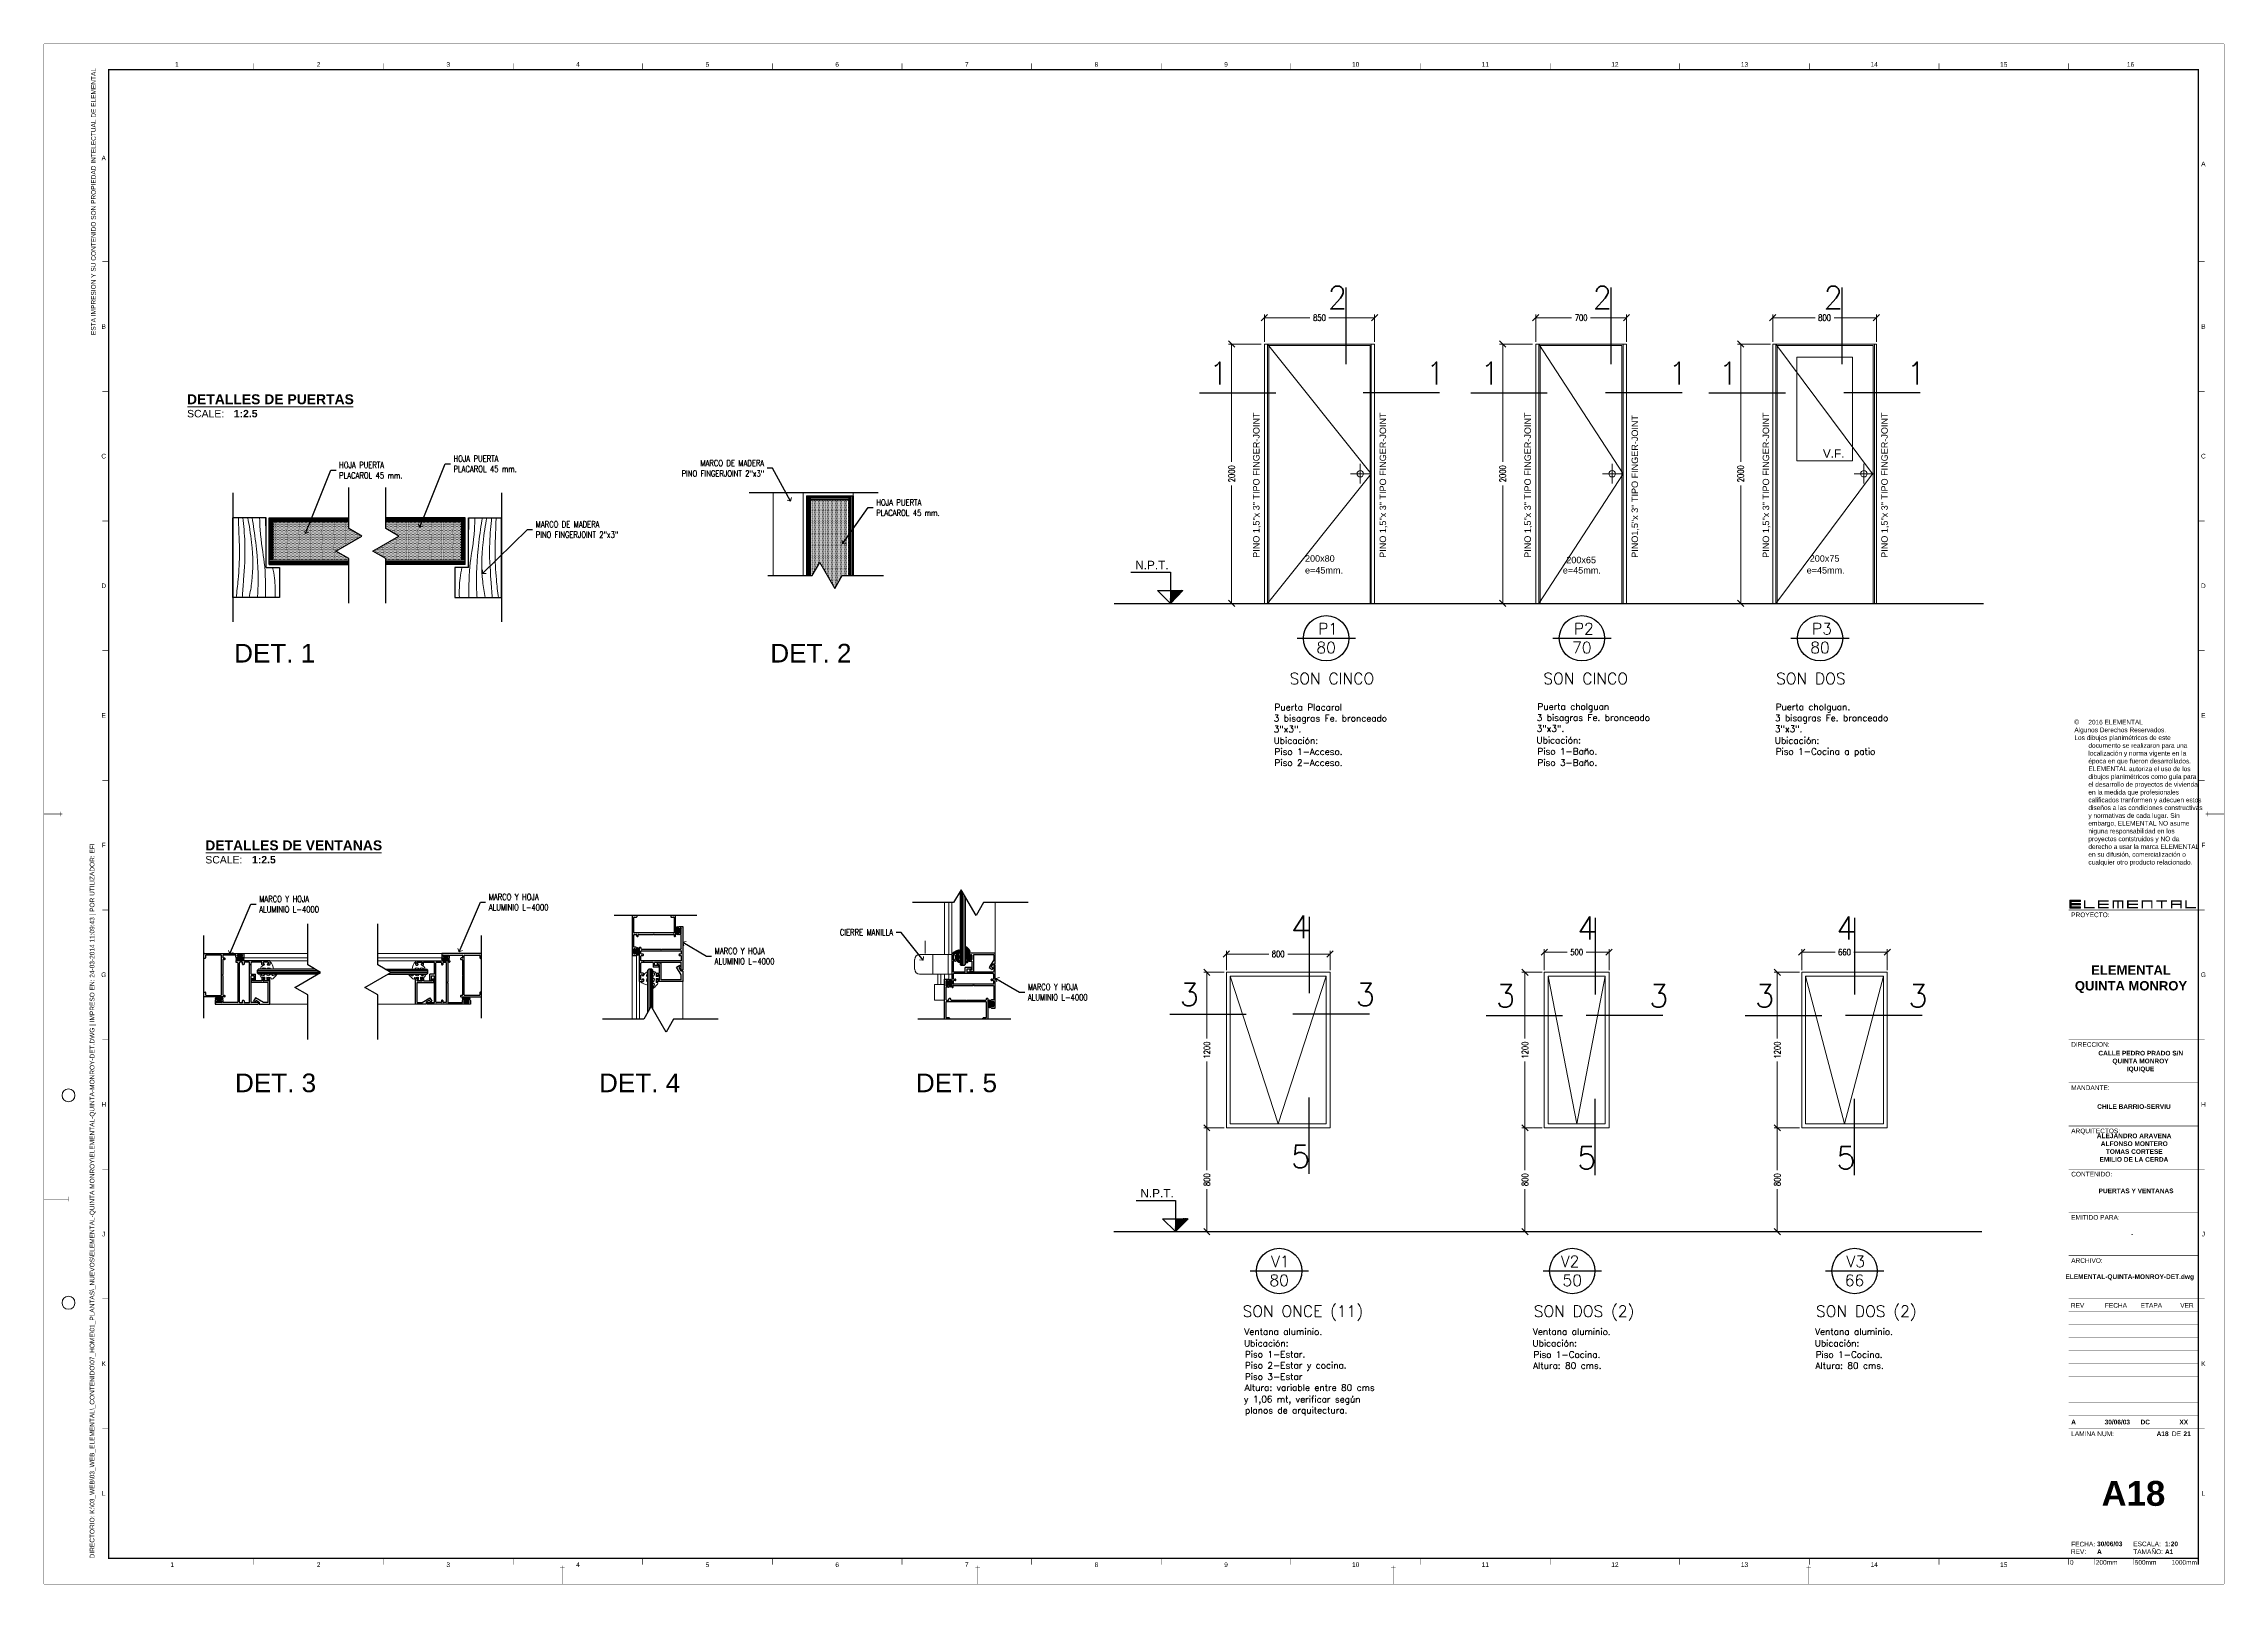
# Paper-space layout 'QM-DET-VENTANAS' of a CAD drawing. Header units: metres, sheet in millimetres. Extents: x 1062 to 1903, y 0 to 594.
# The model-space entities are those that its viewports show. They can reach past a viewport. Long polylines and large blocks are cut down to what shows.
import ezdxf
from ezdxf.enums import TextEntityAlignment as Align

# ---------------------------------------------------------------- set-up
doc = ezdxf.new("R2010")
doc.units = ezdxf.units.M
doc.header["$LTSCALE"] = 5
doc.header["$MEASUREMENT"] = 0
doc.layers.get('0').update_dxf_attribs({"color": 30})
doc.layers.get('DEFPOINTS').update_dxf_attribs({"color": 210})
for name, color, linetype, lineweight in [('A-ANNO-DIMS', 3, 'Continuous', 18), ('A-ANNO-SYMB', 3, 'Continuous', 18), ('A-ANNO-TEXT', 3, 'Continuous', 18), ('A-DETL-GRPH', 4, 'Continuous', 25), ('A-DETL-MBND', 3, 'Continuous', 18), ('A-DETL-MCUT', 4, 'Continuous', 25), ('A-DETL-PATT', 8, 'Continuous', 18), ('G-ANNO-LOGO', 3, 'Continuous', 18), ('G-ANNO-TEXT', 3, 'Continuous', 18), ('G-ANNO-TTLB', 3, 'Continuous', 18)]:
    doc.layers.add(name, color=color, linetype=linetype, lineweight=lineweight)
doc.layers.add('A-ANNO-NPLT', color=210, linetype='Continuous', lineweight=18, plot=False)
doc.layers.add('G-ANNO-NPLT', color=210, linetype='Continuous', lineweight=18, plot=False)
doc.layers.get('DEFPOINTS').off()
doc.styles.add('E-ARIAL', font='arial.ttf')
doc.styles.add('E-ARIAL-BOLD', font='')
doc.styles.add('E-ROMANS', font='romans.shx', dxfattribs={"width": 0.8})
doc.styles.get("Standard").update_dxf_attribs({"font": 'arial.ttf'})
doc.styles.get('E-ARIAL-BOLD').set_extended_font_data('Arial', bold=True)
doc.dimstyles.new('E-0010_TICK_12', dxfattribs={"dimscale": 0.001, "dimtxt": 12, "dimasz": 12, "dimexe": 6, "dimexo": 4, "dimgap": 6, "dimtad": 0, "dimdec": 0, "dimlfac": 1000, "dimzin": 0, "dimdsep": 46, "dimtxsty": 'E-ROMANS', "dimblk": 'OBLIQUE', "dimcen": 6, "dimclrd": 256, "dimclre": 256, "dimclrt": 256, "dimadec": 0, "dimazin": 0, "dimtfac": 1, "dimtdec": 0, "dimtmove": 1, "dimatfit": 3, "dimldrblk": 'OPEN90', "dimfxl": 1, "dimtfill": 1, "dimtolj": 1, "dimtzin": 0, "dimlwd": -1, "dimarcsym": 0})
doc.dimstyles.new('E-0020_TICK_24', dxfattribs={"dimscale": 0.001, "dimtxt": 48, "dimasz": 48, "dimexe": 24, "dimexo": 16, "dimgap": 24, "dimtad": 0, "dimdec": 0, "dimlfac": 1000, "dimzin": 0, "dimdsep": 46, "dimtxsty": 'E-ROMANS', "dimblk": 'OBLIQUE', "dimcen": 24, "dimclrd": 256, "dimclre": 256, "dimclrt": 256, "dimadec": 0, "dimazin": 0, "dimtfac": 1, "dimtdec": 0, "dimtmove": 1, "dimatfit": 3, "dimldrblk": 'OPEN90', "dimfxl": 1, "dimtfill": 1, "dimtolj": 1, "dimtzin": 0, "dimlwd": -1, "dimarcsym": 0})
pattern_1 = [(45, (294.93806925, 71.04815457), (-0.000265165043, 0.000265165043), [])]

psp = doc.layouts.new('QM-DET-VENTANAS')

# ---------------------------------------------------------------- texts
at = {"layer": 'A-ANNO-SYMB', "color": 5}
for s, p in [('DET. 1', (1135.43, 355.42)), ('DET. 2', (1342.26, 355.42)), ('DET. 3', (1135.78, 189.71)), ('DET. 4', (1276.19, 189.71)), ('DET. 5', (1398.41, 189.71))]:
    psp.add_text(s, height=7.2, dxfattribs=at).set_placement(p)
at = {"layer": 'A-ANNO-TEXT', "insert": (1843.47, 276.97), "char_height": 1.8, "width": 49.572, "attachment_point": 7, "style": 'E-ARIAL'}
psp.add_mtext('\\pi-5.4,l7.2,t7.2,30.6,32.4;{\\fCourier New|b0|i0|c0|p49;©^I\\fMS Shell Dlg 2|b0|i0|c0|p0;2016 ELEMENTAL \\P\\pi0,l0,tz;}Algunos Derechos Reservados.\\PLos dibujos planimétricos de este documento se realizaron para una localización y norma vigente en la época en que fueron desarrollados. ELEMENTAL autoriza el uso de los dibujos planimétricos como guía para el desarrollo de proyectos de vivienda, en la medida que profesionales calificados tranformen y adecuen estos diseños a las condiciones constructivas y normativas de cada lugar. Sin embargo, ELEMENTAL NO asume niguna responsabilidad en los proyectos contstruidos y NO da derecho a usar la marca ELEMENTAL en su difusión, comercialización o cualquier otro producto relacionado.', dxfattribs=at)

msp = doc.modelspace()

# ---------------------------------------------------------------- blocks, each defined once
blk = doc.blocks.new('*U195')
at = {"layer": 'G-ANNO-TTLB', "const_width": 0.18}
for points in [[(0, -2.5), (0, 0)], [(10, 0), (10, -2.5)], [(25, 0), (25, -2.5)]]:
    blk.add_lwpolyline(points, dxfattribs=at)
at = {"layer": 'G-ANNO-TTLB'}
blk.add_lwpolyline([(50, 0, 0.48, 0.48, 0), (50, -2.5, 0.48, 0.48, 0)], format="xyseb", dxfattribs=at)
blk = doc.blocks.new('*U28')
at = {"layer": 'G-ANNO-LOGO'}
for points in [[(0, -1), (0, 0), (1.33, 0), (1.33, -0.17), (0.17, -0.17), (0.17, -0.42), (1.33, -0.42), (1.33, -0.58), (0.17, -0.58), (0.17, -0.83), (1.33, -0.83), (1.33, -1)], [(1.74, -1), (1.74, 0), (1.91, 0), (1.91, -0.83), (3.07, -0.83), (3.07, -1)], [(3.48, -1), (3.48, 0), (4.81, 0), (4.81, -0.17), (3.65, -0.17), (3.65, -0.42), (4.81, -0.42), (4.81, -0.58), (3.65, -0.58), (3.65, -0.83), (4.81, -0.83), (4.81, -1)], [(6.47, -1), (6.47, -0.17), (6.05, -0.17), (6.05, -1), (5.88, -1), (5.88, -0.17), (5.47, -0.17), (5.47, -1), (5.3, -1), (5.3, 0), (6.63, 0), (6.63, -1)], [(7.12, -1), (7.12, 0), (8.45, 0), (8.45, -0.17), (7.29, -0.17), (7.29, -0.42), (8.45, -0.42), (8.45, -0.58), (7.29, -0.58), (7.29, -0.83), (8.45, -0.83), (8.45, -1)], [(10.11, -1), (10.11, -0.17), (9.11, -0.17), (9.11, -1), (8.94, -1), (8.94, 0), (10.27, 0), (10.27, -1)], [(11.51, -0.17), (11.51, -1), (11.34, -1), (11.34, -0.17), (10.76, -0.17), (10.76, 0), (12.09, 0), (12.09, -0.17)], [(14.36, -1), (14.36, 0), (14.52, 0), (14.52, -0.83), (15.69, -0.83), (15.69, -1)]]:
    blk.add_hatch(color=256, dxfattribs=at).paths.add_polyline_path(points)
h = blk.add_hatch(color=256, dxfattribs=at)
edge = h.paths.add_edge_path()
edge.add_spline(control_points=[(13.74, -0.42), (13.74, -0.42), (12.74, -0.42), (12.74, -0.42), (12.74, -0.42), (12.74, -0.17), (12.74, -0.17), (12.74, -0.17), (13.74, -0.17), (13.74, -0.17), (13.74, -0.17), (13.74, -0.42), (13.74, -0.42)], knot_values=[0, 0, 0, 0, 1, 1, 1, 2, 2, 2, 3, 3, 3, 4, 4, 4, 4], degree=3, periodic=0)
edge = h.paths.add_edge_path(flags=16)
edge.add_spline(control_points=[(12.57, 0), (12.57, 0), (12.57, -1), (12.57, -1), (12.57, -1), (12.74, -1), (12.74, -1), (12.74, -1), (12.74, -0.58), (12.74, -0.58), (12.74, -0.58), (13.74, -0.58), (13.74, -0.58), (13.74, -0.58), (13.74, -1), (13.74, -1), (13.74, -1), (13.91, -1), (13.91, -1), (13.91, -1), (13.91, 0), (13.91, 0), (13.91, 0), (12.57, 0), (12.57, 0)], knot_values=[0, 0, 0, 0, 1, 1, 1, 2, 2, 2, 3, 3, 3, 4, 4, 4, 5, 5, 5, 6, 6, 6, 7, 7, 7, 8, 8, 8, 8], degree=3, periodic=0)
blk.add_lwpolyline([(0, 0), (0, -1)])
at = {"layer": 'A-ANNO-NPLT'}
blk.add_lwpolyline([(0, -1), (0, 0), (1.33, 0), (1.33, -0.17), (0.17, -0.17), (0.17, -0.42), (1.33, -0.42), (1.33, -0.58), (0.17, -0.58), (0.17, -0.83), (1.33, -0.83), (1.33, -1), (0, -1)], close=True, dxfattribs=at)
blk = doc.blocks.new('B-FOLD_MARK')
at = {"layer": 'A-ANNO-SYMB', "const_width": 0.13, "flags": 128}
for points in [[(1518.14, -686.71), (1519.94, -686.71)], [(1519.04, -685.81), (1519.04, -692.96)]]:
    blk.add_lwpolyline(points, dxfattribs=at)
blk = doc.blocks.new('B-HOLE_PUNCHER')
at = {"const_width": 0.18, "flags": 128}
for points in [[(3.56, 144.5), (13.06, 144.5)], [(13.06, 145.4), (13.06, 143.6)]]:
    blk.add_lwpolyline(points, dxfattribs=at)
blk = doc.blocks.new('*U213')
at = {"layer": 'G-ANNO-NPLT', "const_width": 0.18}
for points in [[(0, 594), (-841, 594)], [(-841, 0), (-841, 594)], [(0, 0), (0, 594)], [(0, 0), (-841, 0)]]:
    blk.add_lwpolyline(points, dxfattribs=at)
at = {"layer": 'G-ANNO-TTLB', "const_width": 0.5, "flags": 128}
blk.add_lwpolyline([(-816, 584), (-816, 10), (-10, 10), (-10, 584)], close=True, dxfattribs=at)
at = {"layer": 'G-ANNO-TTLB', "const_width": 0.18, "flags": 128}
for points in [[(-760, 586.5), (-760, 584)], [(-710, 586.5), (-710, 584)], [(-660, 586.5), (-660, 584)], [(-610, 586.5), (-610, 584)], [(-560, 586.5), (-560, 584)], [(-510, 586.5), (-510, 584)], [(-460, 586.5), (-460, 584)], [(-410, 586.5), (-410, 584)], [(-360, 586.5), (-360, 584)], [(-310, 586.5), (-310, 584)], [(-260, 586.5), (-260, 584)], [(-210, 586.5), (-210, 584)], [(-160, 586.5), (-160, 584)], [(-110, 586.5), (-110, 584)], [(-60, 586.5), (-60, 584)], [(-841, 578.5), (-841, 576)], [(-816, 510), (-818.5, 510)], [(-7.5, 510), (-10, 510)], [(-816, 460), (-818.5, 460)], [(-7.5, 460), (-10, 460)], [(-816, 410), (-818.5, 410)], [(-7.5, 410), (-10, 410)], [(-816, 360), (-818.5, 360)], [(-7.5, 360), (-10, 360)], [(-816, 310), (-818.5, 310)], [(-7.5, 310), (-10, 310)], [(-816, 260), (-818.5, 260)], [(-7.5, 260), (-10, 260)], [(-816, 210), (-818.5, 210)], [(-7.5, 210), (-10, 210)], [(-816, 160), (-818.5, 160)], [(-7.5, 160), (-10, 160)], [(-816, 110), (-818.5, 110)], [(-7.5, 110), (-10, 110)], [(-7.5, 110), (-10, 110)], [(-816, 60), (-818.5, 60)], [(-7.5, 60), (-10, 60)], [(-7.5, 60), (-10, 60)], [(-760, 10), (-760, 7.5)], [(-710, 10), (-710, 7.5)], [(-660, 10), (-660, 7.5)], [(-610, 10), (-610, 7.5)], [(-560, 10), (-560, 7.5)], [(-510, 10), (-510, 7.5)], [(-460, 10), (-460, 7.5)], [(-410, 10), (-410, 7.5)], [(-360, 10), (-360, 7.5)], [(-310, 10), (-310, 7.5)], [(-260, 10), (-260, 7.5)], [(-210, 10), (-210, 7.5)], [(-160, 10), (-160, 7.5)], [(-110, 10), (-110, 7.5)], [(-60, 10), (-60, 7.5)]]:
    blk.add_lwpolyline(points, dxfattribs=at)
at = {"layer": 'G-ANNO-TTLB'}
for points, const_width in [([(-10, 260), (-60, 260)], 0.18), ([(-10, 210), (-60, 210)], 0.18), ([(-10, 193.33), (-60, 193.33)], 0.18), ([(-10, 176.67), (-60, 176.67)], 0.18), ([(-60, 176.67), (-10, 176.67)], 0.18), ([(-60, 160), (-10, 160)], 0.18), ([(-60, 160), (-10, 160)], 0.18), ([(-60, 160), (-10, 160)], 0.18), ([(-60, 160), (-10, 160)], 0.18), ([(-60, 143.33), (-10, 143.33)], 0.18), ([(-60, 126.67), (-10, 126.67)], 0.18), ([(-60, 126.67), (-10, 126.67)], 0.18), ([(-60, 110), (-10, 110)], 0.18), ([(-60, 105), (-10, 105)], 0.12), ([(-60, 100), (-10, 100)], 0.12), ([(-60, 95), (-10, 95)], 0.12), ([(-60, 90), (-10, 90)], 0.12), ([(-60, 85), (-10, 85)], 0.12), ([(-60, 80), (-10, 80)], 0.12), ([(-60, 75), (-10, 75)], 0.12), ([(-60, 70), (-10, 70)], 0.12), ([(-60, 60), (-10, 60)], 0.18), ([(-60, 60), (-10, 60)], 0.18), ([(-60, 65), (-10, 65)], 0.12), ([(-124.5, 10), (-64.5, 10)], 0.18)]:
    blk.add_lwpolyline(points, dxfattribs=dict(at, const_width=const_width))
for centre in [(-831.5, 188.5), (-831.5, 108.5)]:
    blk.add_circle(centre, 2.5, dxfattribs=at)
at = {"layer": 'G-ANNO-LOGO', "xscale": 3.1, "yscale": 3.1, "zscale": 3.1}
blk.add_blockref('*U28', (-59.49, 263.76), dxfattribs=at)
at = {"layer": 'G-ANNO-TTLB', "xscale": -1, "rotation": 270}
blk.add_blockref('B-FOLD_MARK', (-148.04, -1222.04), dxfattribs=at)
at = {"layer": 'G-ANNO-TTLB', "rotation": 90}
blk.add_blockref('B-FOLD_MARK', (-692.96, -1222.04), dxfattribs=at)
at = {"layer": 'G-ANNO-TTLB'}
for name, p in [('B-HOLE_PUNCHER', (-844.56, 4)), ('B-FOLD_MARK', (-2160.04, 692.96)), ('B-FOLD_MARK', (-1999.79, 692.96)), ('B-FOLD_MARK', (-1839.54, 692.96)), ('B-FOLD_MARK', (-1679.29, 692.96))]:
    blk.add_blockref(name, p, dxfattribs=at)
at = {"layer": 'G-ANNO-TEXT', "style": 'E-ARIAL'}
for s, p in [('1', (-789.65, 586.07)), ('2', (-735, 586.07)), ('3', (-685, 586.07)), ('4', (-635, 586.07)), ('5', (-585, 586.07)), ('6', (-535, 586.07)), ('7', (-485, 586.07)), ('8', (-435, 586.07)), ('9', (-385, 586.07)), ('10', (-335, 586.07)), ('11', (-285, 586.07)), ('12', (-235, 586.07)), ('13', (-185, 586.07)), ('14', (-135, 586.07)), ('15', (-85, 586.07)), ('16', (-36.11, 586.07)), ('A', (-817.91, 549.98)), ('A', (-8.02, 547.71)), ('B', (-817.91, 485)), ('B', (-8.02, 485)), ('C', (-817.91, 435)), ('C', (-8.02, 435)), ('D', (-817.91, 385)), ('D', (-8.02, 385)), ('E', (-817.91, 335)), ('E', (-8.02, 335)), ('F', (-817.91, 285)), ('F', (-8.02, 285)), ('G', (-817.91, 235)), ('G', (-8.02, 235)), ('H', (-817.91, 185)), ('H', (-8.02, 185)), ('J', (-817.91, 135)), ('J', (-8.02, 135)), ('K', (-817.91, 85)), ('K', (-8.02, 85)), ('L', (-817.91, 35)), ('L', (-8.02, 35)), ('2', (-735, 7.51)), ('3', (-685, 7.51)), ('6', (-535, 7.51)), ('8', (-435, 7.51)), ('9', (-385, 7.51)), ('10', (-335, 7.51)), ('12', (-235, 7.51)), ('13', (-185, 7.51)), ('1', (-791.51, 7.51)), ('4', (-635, 7.51)), ('5', (-585, 7.51)), ('7', (-485, 7.51)), ('11', (-285, 7.51)), ('14', (-135, 7.51)), ('15', (-85, 7.51))]:
    blk.add_text(s, height=1.8, dxfattribs=at).set_placement(p, align=Align.MIDDLE_CENTER)
for s, p in [('PROYECTO:', (-59, 259.02)), ('DIRECCION:', (-59, 209.02)), ('MANDANTE:', (-59, 192.35)), ('ARQUITECTOS:', (-59, 175.68)), ('CONTENIDO:', (-59, 159.02)), ('EMITIDO PARA:', (-59, 142.35)), ('ARCHIVO:', (-59, 125.68)), ('LAMINA NUM:', (-59, 58.88))]:
    blk.add_text(s, height=1.8, dxfattribs=at).set_placement(p, align=Align.TOP_LEFT)
at = {"layer": 'G-ANNO-TEXT'}
for s, style, p in [('REV', 'E-ARIAL', (-59.13, 107.5)), ('FECHA', 'E-ARIAL', (-45.99, 107.5)), ('ETAPA', 'E-ARIAL', (-32.2, 107.5)), ('VER', 'E-ARIAL', (-16.94, 107.5)), ('DE', 'E-ARIAL', (-20.14, 57.99)), ('REV:', 'E-ARIAL', (-59.1, 12.54)), ('FECHA:', 'E-ARIAL', (-59, 15.44)), ('TAMAÑO:', 'E-ARIAL', (-35.06, 12.5)), ('ESCALA:', 'E-ARIAL', (-35.06, 15.5)), ('A1', 'E-ARIAL-BOLD', (-22.82, 12.5))]:
    blk.add_text(s, height=1.8, dxfattribs=dict(at, style=style)).set_placement(p, align=Align.MIDDLE_LEFT)
at = {"layer": 'G-ANNO-TEXT', "insert": (-822.79, 584.67), "char_height": 1.8, "width": 119.9233, "attachment_point": 3, "rotation": 90, "style": 'E-ARIAL'}
blk.add_mtext('ESTA IMPRESION Y SU CONTENIDO SON PROPIEDAD INTELECTUAL DE ELEMENTAL', dxfattribs=at)
at = {"layer": 'G-ANNO-TEXT', "insert": (-823.3, 9.95), "char_height": 1.8, "attachment_point": 1, "rotation": 90, "style": 'E-ARIAL'}
blk.add_mtext_dynamic_manual_height_columns('DIRECTORIO: K:\\\\03_WEB\\\\03_WEB_ELEMENTAL\\\\_CONTENIDO\\\\07_HOME\\\\01_PLANTAS\\\\_NUEVOS\\\\ELEMENTAL-QUINTA MONROY\\\\ELEMENTAL-QUINTA-MONROY-DET.DWG | IMPRESO EN: 24-03-2014 11:09:43 | POR UTILIZADOR: EFI', width=425.5597, gutter_width=9, heights=[0], dxfattribs=at)
at = {"layer": 'G-ANNO-TEXT', "style": 'E-ARIAL-BOLD'}
for tag, p, height in [('PROJECT_TITLE_001', (-56.13, 232.27), 3.6), ('SITE_001', (-34.98, 200.77), 1.8), ('CLIENT_001', (-39.4, 183.27), 1.8), ('ARCHITECTS_002', (-42.97, 167.42), 1.8), ('ARCHITECTS_001', (-42.83, 170.45), 1.8), ('DRAWING_TITLE_001', (-44.32, 151), 1.8), ('DESIGN_STAGE_001', (-45.35, 134.33), 1.8), ('FILENAME_001', (-61.23, 117.68), 1.8)]:
    blk.add_attdef(tag, p, '', height=height, dxfattribs=at)
for tag, p in [('VERSION_9', (-59, 102.5)), ('DATE_9', (-46.09, 102.5)), ('STAGE_9', (-32.25, 102.5)), ('CHECKED_BY_9', (-17.25, 102.5)), ('VERSION_8', (-59, 97.5)), ('VERSION_7', (-59, 92.5)), ('DATE_8', (-46.09, 97.5)), ('DATE_7', (-46.09, 92.5)), ('STAGE_8', (-32.25, 97.5)), ('STAGE_7', (-32.25, 92.5)), ('CHECKED_BY_8', (-17.25, 97.5)), ('CHECKED_BY_7', (-17.25, 92.5)), ('VERSION_6', (-59, 87.5)), ('DATE_6', (-46.09, 87.5)), ('STAGE_6', (-32.25, 87.5)), ('CHECKED_BY_6', (-17.25, 87.5)), ('VERSION_5', (-59, 82.5)), ('VERSION_4', (-59, 77.5)), ('DATE_5', (-46.09, 82.5)), ('DATE_4', (-46.09, 77.5)), ('STAGE_5', (-32.25, 82.5)), ('STAGE_4', (-32.25, 77.5)), ('CHECKED_BY_5', (-17.25, 82.5)), ('CHECKED_BY_4', (-17.25, 77.5)), ('VERSION_3', (-59, 72.5)), ('VERSION_2', (-59, 67.5)), ('DATE_3', (-46.09, 72.5)), ('DATE_2', (-46.09, 67.5)), ('STAGE_3', (-32.25, 72.5)), ('STAGE_2', (-32.25, 67.5)), ('CHECKED_BY_3', (-17.25, 72.5)), ('CHECKED_BY_2', (-17.25, 67.5)), ('VERSION_1', (-59, 62.5)), ('DATE_1', (-46.09, 62.5)), ('STAGE_1', (-32.25, 62.5)), ('CHECKED_BY_1', (-17.25, 62.5)), ('SHEET_TOTAL', (-15.68, 57.98)), ('DATE', (-49.01, 15.53)), ('REV', (-49.01, 12.51)), ('SCALE', (-22.81, 15.53))]:
    blk.add_attdef(tag, text='', height=1.8, dxfattribs=at).set_placement(p, align=Align.MIDDLE_LEFT)
blk.add_attdef('SHEET_COPY', text='', height=1.8, dxfattribs=at).set_placement((-21.42, 57.98), align=Align.MIDDLE_RIGHT)
blk.add_attdef('SHEET', text='', height=9.6, dxfattribs=at).set_placement((-35, 35), align=Align.MIDDLE_CENTER)
blk = doc.blocks.new('*U196')
at = {"layer": 'A-ANNO-SYMB'}
blk.add_line((45.9, 0), (6, 0), dxfattribs=at)
at = {"layer": 'A-ANNO-SYMB', "style": 'E-ARIAL'}
blk.add_text('SCALE:', height=1.8, dxfattribs=at).set_placement((5.88, -2.55))
at = {"layer": 'A-ANNO-SYMB', "style": 'E-ARIAL-BOLD'}
blk.add_attdef('SHEET', text='', height=6, dxfattribs=at).set_placement((5, 0.28), align=Align.MIDDLE_RIGHT)
blk.add_attdef('TITLE', (5.86, 0.61), '', height=2.4, dxfattribs=at)
blk.add_attdef('SCALE', text='', height=1.8, dxfattribs=at).set_placement((17.14, -0.75), align=Align.TOP_LEFT)
blk = doc.blocks.new('*U197')
at = {"layer": 'A-ANNO-SYMB'}
blk.add_line((48.34, 0), (6, 0), dxfattribs=at)
at = {"layer": 'A-ANNO-SYMB', "style": 'E-ARIAL'}
blk.add_text('SCALE:', height=1.8, dxfattribs=at).set_placement((5.88, -2.55))
at = {"layer": 'A-ANNO-SYMB', "style": 'E-ARIAL-BOLD'}
blk.add_attdef('SHEET', text='', height=6, dxfattribs=at).set_placement((5, 0.28), align=Align.MIDDLE_RIGHT)
blk.add_attdef('TITLE', (5.86, 0.61), '', height=2.4, dxfattribs=at)
blk.add_attdef('SCALE', text='', height=1.8, dxfattribs=at).set_placement((17.14, -0.75), align=Align.TOP_LEFT)
blk = doc.blocks.new('*U198')
at = {"layer": 'G-ANNO-TTLB', "const_width": 0.18}
for points in [[(0, -2.5), (0, 0)], [(10, 0), (10, -2.5)], [(25, 0), (25, -2.5)]]:
    blk.add_lwpolyline(points, dxfattribs=at)
at = {"layer": 'G-ANNO-TTLB'}
blk.add_lwpolyline([(50, 0, 0.48, 0.48, 0), (50, -2.5, 0.48, 0.48, 0)], format="xyseb", dxfattribs=at)
at = {"layer": 'G-ANNO-TEXT', "style": 'E-ARIAL'}
blk.add_text('0', height=1.8, dxfattribs=at).set_placement((1.2, -0.7), align=Align.TOP_CENTER)
for s, p in [('200mm', (10.5, -2.5)), ('500mm', (25.5, -2.5))]:
    blk.add_text(s, height=1.8, dxfattribs=at).set_placement(p)
blk.add_text('1000mm', height=1.8, dxfattribs=at).set_placement((49.5, -2.5), align=Align.RIGHT)
blk = doc.blocks.new('_Oblique')
at = {"color": 0, "linetype": 'ByBlock', "lineweight": -2}
blk.add_line((-0.5, -0.5), (0.5, 0.5), dxfattribs=at)
blk = doc.blocks.new('*D129')
at = {"layer": 'A-ANNO-DIMS', "lineweight": -2, "transparency": 16777216}
for p, q in [((254.8977, 153.8124), (254.8977, 153.9761)), ((255.3977, 153.8124), (255.3977, 153.9761))]:
    blk.add_line(p, q, dxfattribs=at)
at = {"layer": 'A-ANNO-DIMS', "transparency": 16777216}
for p, q in [((254.8977, 153.9521), (255.0743, 153.9521)), ((255.3977, 153.9521), (255.2211, 153.9521))]:
    blk.add_line(p, q, dxfattribs=at)
at = {"layer": 'A-ANNO-DIMS', "transparency": 16777216, "xscale": 0.048, "yscale": 0.048, "zscale": 0.048, "rotation": 180}
blk.add_blockref('_Oblique', (254.8977, 153.9521), dxfattribs=at)
at = {"layer": 'A-ANNO-DIMS', "transparency": 16777216, "xscale": 0.048, "yscale": 0.048, "zscale": 0.048}
blk.add_blockref('_Oblique', (255.3977, 153.9521), dxfattribs=at)
at = {"layer": 'A-ANNO-DIMS', "transparency": 16777216, "insert": (255.1477, 153.9521), "char_height": 0.048, "attachment_point": 5, "style": 'E-ROMANS', "bg_fill": 3, "box_fill_scale": 1.25, "bg_fill_color": 256, "bg_fill_true_color": 13158600, "bg_fill_transparency": 0}
blk.add_mtext('\\A1;500', dxfattribs=at)
blk = doc.blocks.new('_Open90')
at = {"color": 0, "linetype": 'ByBlock', "lineweight": -2}
for p, q in [((-0.5, 0.5), (0, 0)), ((0, 0), (-1, 0)), ((0, 0), (-0.5, -0.5))]:
    blk.add_line(p, q, dxfattribs=at)
blk = doc.blocks.new('*D130')
at = {"layer": 'A-ANNO-DIMS', "lineweight": -2, "transparency": 16777216}
for p, q in [((251.9505, 147.6423), (251.6999, 147.6423)), ((251.9505, 145.6423), (251.6999, 145.6423))]:
    blk.add_line(p, q, dxfattribs=at)
at = {"layer": 'A-ANNO-DIMS', "transparency": 16777216}
for p, q in [((251.7239, 147.6423), (251.7239, 146.734)), ((251.7239, 145.6423), (251.7239, 146.5506))]:
    blk.add_line(p, q, dxfattribs=at)
at = {"layer": 'A-ANNO-DIMS', "transparency": 16777216, "xscale": 0.048, "yscale": 0.048, "zscale": 0.048}
for p, rotation in [((251.7239, 147.6423), 90), ((251.7239, 145.6423), 270)]:
    blk.add_blockref('_Oblique', p, dxfattribs=dict(at, rotation=rotation))
at = {"layer": 'A-ANNO-DIMS', "transparency": 16777216, "insert": (251.7239, 146.6423), "char_height": 0.048, "attachment_point": 5, "rotation": 90, "style": 'E-ROMANS', "bg_fill": 3, "box_fill_scale": 1.25, "bg_fill_color": 256, "bg_fill_true_color": 13158600, "bg_fill_transparency": 0}
blk.add_mtext('\\A1;2000', dxfattribs=at)
blk = doc.blocks.new('*D131')
at = {"layer": 'A-ANNO-DIMS', "lineweight": -2, "transparency": 16777216}
for p, q in [((254.044, 147.6423), (253.7908, 147.6423)), ((254.044, 145.6423), (253.7908, 145.6423))]:
    blk.add_line(p, q, dxfattribs=at)
at = {"layer": 'A-ANNO-DIMS', "transparency": 16777216}
for p, q in [((253.8148, 147.6423), (253.8148, 146.734)), ((253.8148, 145.6423), (253.8148, 146.5506))]:
    blk.add_line(p, q, dxfattribs=at)
at = {"layer": 'A-ANNO-DIMS', "transparency": 16777216, "xscale": 0.048, "yscale": 0.048, "zscale": 0.048}
for p, rotation in [((253.8148, 147.6423), 90), ((253.8148, 145.6423), 270)]:
    blk.add_blockref('_Oblique', p, dxfattribs=dict(at, rotation=rotation))
at = {"layer": 'A-ANNO-DIMS', "transparency": 16777216, "insert": (253.8148, 146.6423), "char_height": 0.048, "attachment_point": 5, "rotation": 90, "style": 'E-ROMANS', "bg_fill": 3, "box_fill_scale": 1.25, "bg_fill_color": 256, "bg_fill_true_color": 13158600, "bg_fill_transparency": 0}
blk.add_mtext('\\A1;2000', dxfattribs=at)
blk = doc.blocks.new('*D132')
at = {"layer": 'A-ANNO-DIMS', "lineweight": -2, "transparency": 16777216}
for p, q in [((255.8819, 147.6423), (255.6271, 147.6423)), ((255.8819, 145.6423), (255.6271, 145.6423))]:
    blk.add_line(p, q, dxfattribs=at)
at = {"layer": 'A-ANNO-DIMS', "transparency": 16777216}
for p, q in [((255.6511, 147.6423), (255.6511, 146.734)), ((255.6511, 145.6423), (255.6511, 146.5506))]:
    blk.add_line(p, q, dxfattribs=at)
at = {"layer": 'A-ANNO-DIMS', "transparency": 16777216, "xscale": 0.048, "yscale": 0.048, "zscale": 0.048}
for p, rotation in [((255.6511, 147.6423), 90), ((255.6511, 145.6423), 270)]:
    blk.add_blockref('_Oblique', p, dxfattribs=dict(at, rotation=rotation))
at = {"layer": 'A-ANNO-DIMS', "transparency": 16777216, "insert": (255.6511, 146.6423), "char_height": 0.048, "attachment_point": 5, "rotation": 90, "style": 'E-ROMANS', "bg_fill": 3, "box_fill_scale": 1.25, "bg_fill_color": 256, "bg_fill_true_color": 13158600, "bg_fill_transparency": 0}
blk.add_mtext('\\A1;2000', dxfattribs=at)
blk = doc.blocks.new('*D133')
at = {"layer": 'A-ANNO-DIMS', "lineweight": -2, "transparency": 16777216}
for p, q in [((252.429, 153.7964), (252.2708, 153.7964)), ((252.429, 152.5964), (252.2708, 152.5964))]:
    blk.add_line(p, q, dxfattribs=at)
at = {"layer": 'A-ANNO-DIMS', "transparency": 16777216}
for p, q in [((252.2948, 153.7964), (252.2948, 153.2853)), ((252.2948, 152.5964), (252.2948, 153.1075))]:
    blk.add_line(p, q, dxfattribs=at)
at = {"layer": 'A-ANNO-DIMS', "transparency": 16777216, "xscale": 0.048, "yscale": 0.048, "zscale": 0.048}
for p, rotation in [((252.2948, 153.7964), 90), ((252.2948, 152.5964), 270)]:
    blk.add_blockref('_Oblique', p, dxfattribs=dict(at, rotation=rotation))
at = {"layer": 'A-ANNO-DIMS', "transparency": 16777216, "insert": (252.2948, 153.1964), "char_height": 0.048, "attachment_point": 5, "rotation": 90, "style": 'E-ROMANS', "bg_fill": 3, "box_fill_scale": 1.25, "bg_fill_color": 256, "bg_fill_true_color": 13158600, "bg_fill_transparency": 0}
blk.add_mtext('\\A1;1200', dxfattribs=at)
blk = doc.blocks.new('*D134')
at = {"layer": 'A-ANNO-DIMS', "lineweight": -2, "transparency": 16777216}
for p, q in [((252.445, 153.8124), (252.445, 153.9613)), ((253.245, 153.8124), (253.245, 153.9613))]:
    blk.add_line(p, q, dxfattribs=at)
at = {"layer": 'A-ANNO-DIMS', "transparency": 16777216}
for p, q in [((252.445, 153.9373), (252.7716, 153.9373)), ((253.245, 153.9373), (252.9183, 153.9373))]:
    blk.add_line(p, q, dxfattribs=at)
at = {"layer": 'A-ANNO-DIMS', "transparency": 16777216, "xscale": 0.048, "yscale": 0.048, "zscale": 0.048, "rotation": 180}
blk.add_blockref('_Oblique', (252.445, 153.9373), dxfattribs=at)
at = {"layer": 'A-ANNO-DIMS', "transparency": 16777216, "xscale": 0.048, "yscale": 0.048, "zscale": 0.048}
blk.add_blockref('_Oblique', (253.245, 153.9373), dxfattribs=at)
at = {"layer": 'A-ANNO-DIMS', "transparency": 16777216, "insert": (252.845, 153.9373), "char_height": 0.048, "attachment_point": 5, "style": 'E-ROMANS', "bg_fill": 3, "box_fill_scale": 1.25, "bg_fill_color": 256, "bg_fill_true_color": 13158600, "bg_fill_transparency": 0}
blk.add_mtext('\\A1;800', dxfattribs=at)
blk = doc.blocks.new('*D135')
at = {"layer": 'A-ANNO-DIMS', "lineweight": -2, "transparency": 16777216}
for p, q in [((254.8817, 153.7964), (254.7246, 153.7964)), ((254.8817, 152.5964), (254.7246, 152.5964))]:
    blk.add_line(p, q, dxfattribs=at)
at = {"layer": 'A-ANNO-DIMS', "transparency": 16777216}
for p, q in [((254.7486, 153.7964), (254.7486, 153.2853)), ((254.7486, 152.5964), (254.7486, 153.1075))]:
    blk.add_line(p, q, dxfattribs=at)
at = {"layer": 'A-ANNO-DIMS', "transparency": 16777216, "xscale": 0.048, "yscale": 0.048, "zscale": 0.048}
for p, rotation in [((254.7486, 153.7964), 90), ((254.7486, 152.5964), 270)]:
    blk.add_blockref('_Oblique', p, dxfattribs=dict(at, rotation=rotation))
at = {"layer": 'A-ANNO-DIMS', "transparency": 16777216, "insert": (254.7486, 153.1964), "char_height": 0.048, "attachment_point": 5, "rotation": 90, "style": 'E-ROMANS', "bg_fill": 3, "box_fill_scale": 1.25, "bg_fill_color": 256, "bg_fill_true_color": 13158600, "bg_fill_transparency": 0}
blk.add_mtext('\\A1;1200', dxfattribs=at)
blk = doc.blocks.new('*D136')
at = {"layer": 'A-ANNO-DIMS', "lineweight": -2, "transparency": 16777216}
for p, q in [((256.8677, 153.7964), (256.6712, 153.7964)), ((256.8677, 152.5964), (256.6712, 152.5964))]:
    blk.add_line(p, q, dxfattribs=at)
at = {"layer": 'A-ANNO-DIMS', "transparency": 16777216}
for p, q in [((256.6952, 153.7964), (256.6952, 153.2853)), ((256.6952, 152.5964), (256.6952, 153.1075))]:
    blk.add_line(p, q, dxfattribs=at)
at = {"layer": 'A-ANNO-DIMS', "transparency": 16777216, "xscale": 0.048, "yscale": 0.048, "zscale": 0.048}
for p, rotation in [((256.6952, 153.7964), 90), ((256.6952, 152.5964), 270)]:
    blk.add_blockref('_Oblique', p, dxfattribs=dict(at, rotation=rotation))
at = {"layer": 'A-ANNO-DIMS', "transparency": 16777216, "insert": (256.6952, 153.1964), "char_height": 0.048, "attachment_point": 5, "rotation": 90, "style": 'E-ROMANS', "bg_fill": 3, "box_fill_scale": 1.25, "bg_fill_color": 256, "bg_fill_true_color": 13158600, "bg_fill_transparency": 0}
blk.add_mtext('\\A1;1200', dxfattribs=at)
blk = doc.blocks.new('*D137')
at = {"layer": 'A-ANNO-DIMS', "lineweight": -2, "transparency": 16777216}
for p, q in [((256.8837, 153.8124), (256.8837, 153.9761)), ((257.5437, 153.8124), (257.5437, 153.9761))]:
    blk.add_line(p, q, dxfattribs=at)
at = {"layer": 'A-ANNO-DIMS', "transparency": 16777216}
for p, q in [((256.8837, 153.9521), (257.1412, 153.9521)), ((257.5437, 153.9521), (257.2861, 153.9521))]:
    blk.add_line(p, q, dxfattribs=at)
at = {"layer": 'A-ANNO-DIMS', "transparency": 16777216, "xscale": 0.048, "yscale": 0.048, "zscale": 0.048, "rotation": 180}
blk.add_blockref('_Oblique', (256.8837, 153.9521), dxfattribs=at)
at = {"layer": 'A-ANNO-DIMS', "transparency": 16777216, "xscale": 0.048, "yscale": 0.048, "zscale": 0.048}
blk.add_blockref('_Oblique', (257.5437, 153.9521), dxfattribs=at)
at = {"layer": 'A-ANNO-DIMS', "transparency": 16777216, "insert": (257.2137, 153.9521), "char_height": 0.048, "attachment_point": 5, "style": 'E-ROMANS', "bg_fill": 3, "box_fill_scale": 1.25, "bg_fill_color": 256, "bg_fill_true_color": 13158600, "bg_fill_transparency": 0}
blk.add_mtext('\\A1;660', dxfattribs=at)
blk = doc.blocks.new('*D140')
at = {"layer": 'A-ANNO-DIMS', "lineweight": -2, "transparency": 16777216}
for p, q in [((251.9765, 147.6583), (251.9765, 147.869)), ((252.8265, 147.6583), (252.8265, 147.869))]:
    blk.add_line(p, q, dxfattribs=at)
at = {"layer": 'A-ANNO-DIMS', "transparency": 16777216}
for p, q in [((251.9765, 147.845), (252.3281, 147.845)), ((252.8265, 147.845), (252.4749, 147.845))]:
    blk.add_line(p, q, dxfattribs=at)
at = {"layer": 'A-ANNO-DIMS', "transparency": 16777216, "xscale": 0.048, "yscale": 0.048, "zscale": 0.048, "rotation": 180}
blk.add_blockref('_Oblique', (251.9765, 147.845), dxfattribs=at)
at = {"layer": 'A-ANNO-DIMS', "transparency": 16777216, "xscale": 0.048, "yscale": 0.048, "zscale": 0.048}
blk.add_blockref('_Oblique', (252.8265, 147.845), dxfattribs=at)
at = {"layer": 'A-ANNO-DIMS', "transparency": 16777216, "insert": (252.4015, 147.845), "char_height": 0.048, "attachment_point": 5, "style": 'E-ROMANS', "bg_fill": 3, "box_fill_scale": 1.25, "bg_fill_color": 256, "bg_fill_true_color": 13158600, "bg_fill_transparency": 0}
blk.add_mtext('\\A1;850', dxfattribs=at)
blk = doc.blocks.new('*D141')
at = {"layer": 'A-ANNO-DIMS', "lineweight": -2, "transparency": 16777216}
for p, q in [((254.07, 147.6583), (254.07, 147.869)), ((254.77, 147.6583), (254.77, 147.869))]:
    blk.add_line(p, q, dxfattribs=at)
at = {"layer": 'A-ANNO-DIMS', "transparency": 16777216}
for p, q in [((254.07, 147.845), (254.3466, 147.845)), ((254.77, 147.845), (254.4934, 147.845))]:
    blk.add_line(p, q, dxfattribs=at)
at = {"layer": 'A-ANNO-DIMS', "transparency": 16777216, "xscale": 0.048, "yscale": 0.048, "zscale": 0.048, "rotation": 180}
blk.add_blockref('_Oblique', (254.07, 147.845), dxfattribs=at)
at = {"layer": 'A-ANNO-DIMS', "transparency": 16777216, "xscale": 0.048, "yscale": 0.048, "zscale": 0.048}
blk.add_blockref('_Oblique', (254.77, 147.845), dxfattribs=at)
at = {"layer": 'A-ANNO-DIMS', "transparency": 16777216, "insert": (254.42, 147.845), "char_height": 0.048, "attachment_point": 5, "style": 'E-ROMANS', "bg_fill": 3, "box_fill_scale": 1.25, "bg_fill_color": 256, "bg_fill_true_color": 13158600, "bg_fill_transparency": 0}
blk.add_mtext('\\A1;700', dxfattribs=at)
blk = doc.blocks.new('*D142')
at = {"layer": 'A-ANNO-DIMS', "lineweight": -2, "transparency": 16777216}
for p, q in [((255.8979, 147.6583), (255.8979, 147.869)), ((256.6979, 147.6583), (256.6979, 147.869))]:
    blk.add_line(p, q, dxfattribs=at)
at = {"layer": 'A-ANNO-DIMS', "transparency": 16777216}
for p, q in [((255.8979, 147.845), (256.2245, 147.845)), ((256.6979, 147.845), (256.3712, 147.845))]:
    blk.add_line(p, q, dxfattribs=at)
at = {"layer": 'A-ANNO-DIMS', "transparency": 16777216, "xscale": 0.048, "yscale": 0.048, "zscale": 0.048, "rotation": 180}
blk.add_blockref('_Oblique', (255.8979, 147.845), dxfattribs=at)
at = {"layer": 'A-ANNO-DIMS', "transparency": 16777216, "xscale": 0.048, "yscale": 0.048, "zscale": 0.048}
blk.add_blockref('_Oblique', (256.6979, 147.845), dxfattribs=at)
at = {"layer": 'A-ANNO-DIMS', "transparency": 16777216, "insert": (256.2979, 147.845), "char_height": 0.048, "attachment_point": 5, "style": 'E-ROMANS', "bg_fill": 3, "box_fill_scale": 1.25, "bg_fill_color": 256, "bg_fill_true_color": 13158600, "bg_fill_transparency": 0}
blk.add_mtext('\\A1;800', dxfattribs=at)
blk = doc.blocks.new('*D143')
at = {"layer": 'A-ANNO-DIMS', "lineweight": -2, "transparency": 16777216}
for p, q in [((252.429, 152.5964), (252.2708, 152.5964)), ((252.429, 151.7964), (252.2708, 151.7964))]:
    blk.add_line(p, q, dxfattribs=at)
at = {"layer": 'A-ANNO-DIMS', "transparency": 16777216}
for p, q in [((252.2948, 152.5964), (252.2948, 152.2698)), ((252.2948, 151.7964), (252.2948, 152.123))]:
    blk.add_line(p, q, dxfattribs=at)
at = {"layer": 'A-ANNO-DIMS', "transparency": 16777216, "xscale": 0.048, "yscale": 0.048, "zscale": 0.048}
for p, rotation in [((252.2948, 152.5964), 90), ((252.2948, 151.7964), 270)]:
    blk.add_blockref('_Oblique', p, dxfattribs=dict(at, rotation=rotation))
at = {"layer": 'A-ANNO-DIMS', "transparency": 16777216, "insert": (252.2948, 152.1964), "char_height": 0.048, "attachment_point": 5, "rotation": 90, "style": 'E-ROMANS', "bg_fill": 3, "box_fill_scale": 1.25, "bg_fill_color": 256, "bg_fill_true_color": 13158600, "bg_fill_transparency": 0}
blk.add_mtext('\\A1;800', dxfattribs=at)
blk = doc.blocks.new('*D144')
at = {"layer": 'A-ANNO-DIMS', "lineweight": -2, "transparency": 16777216}
for p, q in [((254.8817, 152.5964), (254.7246, 152.5964)), ((254.8817, 151.7964), (254.7246, 151.7964))]:
    blk.add_line(p, q, dxfattribs=at)
at = {"layer": 'A-ANNO-DIMS', "transparency": 16777216}
for p, q in [((254.7486, 152.5964), (254.7486, 152.2698)), ((254.7486, 151.7964), (254.7486, 152.123))]:
    blk.add_line(p, q, dxfattribs=at)
at = {"layer": 'A-ANNO-DIMS', "transparency": 16777216, "xscale": 0.048, "yscale": 0.048, "zscale": 0.048}
for p, rotation in [((254.7486, 152.5964), 90), ((254.7486, 151.7964), 270)]:
    blk.add_blockref('_Oblique', p, dxfattribs=dict(at, rotation=rotation))
at = {"layer": 'A-ANNO-DIMS', "transparency": 16777216, "insert": (254.7486, 152.1964), "char_height": 0.048, "attachment_point": 5, "rotation": 90, "style": 'E-ROMANS', "bg_fill": 3, "box_fill_scale": 1.25, "bg_fill_color": 256, "bg_fill_true_color": 13158600, "bg_fill_transparency": 0}
blk.add_mtext('\\A1;800', dxfattribs=at)
blk = doc.blocks.new('*D145')
at = {"layer": 'A-ANNO-DIMS', "lineweight": -2, "transparency": 16777216}
for p, q in [((256.8677, 152.5964), (256.6712, 152.5964)), ((256.8677, 151.7964), (256.6712, 151.7964))]:
    blk.add_line(p, q, dxfattribs=at)
at = {"layer": 'A-ANNO-DIMS', "transparency": 16777216}
for p, q in [((256.6952, 152.5964), (256.6952, 152.2698)), ((256.6952, 151.7964), (256.6952, 152.123))]:
    blk.add_line(p, q, dxfattribs=at)
at = {"layer": 'A-ANNO-DIMS', "transparency": 16777216, "xscale": 0.048, "yscale": 0.048, "zscale": 0.048}
for p, rotation in [((256.6952, 152.5964), 90), ((256.6952, 151.7964), 270)]:
    blk.add_blockref('_Oblique', p, dxfattribs=dict(at, rotation=rotation))
at = {"layer": 'A-ANNO-DIMS', "transparency": 16777216, "insert": (256.6952, 152.1964), "char_height": 0.048, "attachment_point": 5, "rotation": 90, "style": 'E-ROMANS', "bg_fill": 3, "box_fill_scale": 1.25, "bg_fill_color": 256, "bg_fill_true_color": 13158600, "bg_fill_transparency": 0}
blk.add_mtext('\\A1;800', dxfattribs=at)
blk = doc.blocks.new('*X40')
at = {"color": 0}
for p, q in [((134.9, 112.4), (139.8, 117.2)), ((134.9, 115), (136, 116.1)), ((134.9, 113.7), (136.6, 115.4)), ((135.2, 116), (135.2, 116)), ((135.2, 114.7), (135.2, 114.7)), ((135.2, 113.4), (135.2, 113.4)), ((135.2, 112), (135.2, 112)), ((135.3, 111.4), (139.8, 115.9)), ((135.9, 115.3), (135.9, 115.3)), ((135.9, 114), (135.9, 114)), ((135.9, 112.7), (135.9, 112.7)), ((136.6, 114.7), (136.6, 114.7)), ((136.6, 113.4), (136.6, 113.4)), ((137.2, 115.3), (137.2, 115.3)), ((137.2, 114), (137.2, 114)), ((137.2, 112.7), (137.2, 112.7)), ((137.5, 112.3), (139.8, 114.6)), ((137.7, 116.5), (139.1, 117.9)), ((137.7, 111.2), (139.8, 113.3)), ((137.9, 117.3), (137.9, 117.3)), ((137.9, 116), (137.9, 116)), ((137.9, 114.7), (137.9, 114.7)), ((137.9, 113.4), (137.9, 113.4)), ((137.9, 112), (137.9, 112)), ((137.9, 110.7), (137.9, 110.7)), ((138, 110.2), (139.8, 112)), ((138.5, 116.7), (138.5, 116.7)), ((138.5, 115.3), (138.5, 115.3)), ((138.5, 114), (138.5, 114)), ((138.5, 112.7), (138.5, 112.7)), ((138.5, 111.4), (138.5, 111.4)), ((139.1, 110), (139.7, 110.6)), ((139.2, 117.3), (139.2, 117.3)), ((139.2, 116), (139.2, 116)), ((139.2, 114.7), (139.2, 114.7)), ((139.2, 113.4), (139.2, 113.4)), ((139.2, 112), (139.2, 112)), ((139.2, 110.7), (139.2, 110.7)), ((138.5, 110), (138.5, 110))]:
    blk.add_line(p, q, dxfattribs=at)
blk = doc.blocks.new('QM-ARQ-DET')
at = {"layer": 'A-DETL-PATT'}
h = blk.add_hatch(dxfattribs=at)
h.set_pattern_fill('DOTS', color=256, scale=0.02, style=0)
h.set_pattern_definition([(0, (292.7002628, 70.8689437), (0.000625, 0.00125), [0, -0.00125])])
h.paths.add_polyline_path([(253.9578, 137.329), (253.9578, 137.3307), (253.9453, 137.3379), (253.9703, 137.3523), (253.9578, 137.3596), (253.9578, 137.366), (253.885, 137.366), (253.885, 137.329)])
h = blk.add_hatch(dxfattribs=at)
h.set_pattern_fill('DOTS', color=256, scale=0.02, style=0)
h.set_pattern_definition([(0, (292.865031, 70.8689437), (0.000625, 0.00125), [0, -0.00125])])
h.paths.add_polyline_path([(254.1519, 137.3523), (254.1269, 137.3379), (254.1394, 137.3307), (254.1394, 137.329), (254.2121, 137.329), (254.2121, 137.366), (254.1394, 137.366), (254.1394, 137.3596)])
h = blk.add_hatch(dxfattribs=at)
h.set_pattern_fill('ANSI31', color=256, scale=0.003, style=0)
h.set_pattern_definition(pattern_1)
edge = h.paths.add_edge_path()
edge.add_line((255.3313, 137.3364), (255.3314, 137.3403))
edge.add_spline(control_points=[(255.3314, 137.3403), (255.332, 137.3403), (255.3341, 137.3404), (255.3308, 137.3444), (255.329, 137.3456), (255.3282, 137.3462)], knot_values=[0, 0, 0, 0, 0.001435, 0.005431, 0.008857, 0.008857, 0.008857, 0.008857], degree=3, periodic=0)
edge.add_line((255.3282, 137.3462), (255.3282, 137.3449))
edge.add_spline(control_points=[(255.3282, 137.3449), (255.3285, 137.3447), (255.3293, 137.344), (255.3302, 137.3418), (255.3288, 137.3412), (255.3282, 137.3409)], knot_values=[0, 0, 0, 0, 0.000972, 0.003396, 0.005075, 0.005075, 0.005075, 0.005075], degree=3, periodic=0)
edge.add_line((255.3282, 137.3409), (255.3282, 137.3399))
edge.add_spline(control_points=[(255.3282, 137.3399), (255.3285, 137.3397), (255.3293, 137.339), (255.3302, 137.3369), (255.3288, 137.3362), (255.3282, 137.336)], knot_values=[0, 0, 0, 0, 0.000972, 0.003396, 0.005075, 0.005075, 0.005075, 0.005075], degree=3, periodic=0)
edge.add_line((255.3282, 137.336), (255.3282, 137.3346))
edge.add_spline(control_points=[(255.3282, 137.3346), (255.3285, 137.3344), (255.3293, 137.3337), (255.3302, 137.3316), (255.3288, 137.3309), (255.3282, 137.3307)], knot_values=[0, 0, 0, 0, 0.000972, 0.003396, 0.005075, 0.005075, 0.005075, 0.005075], degree=3, periodic=0)
edge.add_line((255.3282, 137.3307), (255.3282, 137.3298))
edge.add_arc((255.3287, 137.3326), 0.00282, 260.2894, 334.5925)
edge.add_line((255.3313, 137.3314), (255.3313, 137.3345))
edge.add_line((255.3313, 137.3345), (255.3334, 137.3345))
edge.add_line((255.3334, 137.3345), (255.3334, 137.3333))
edge.add_arc((255.3337, 137.3333), 0.000286, 180, 270)
edge.add_line((255.3337, 137.333), (255.3341, 137.333))
edge.add_arc((255.3341, 137.3333), 0.000286, 270, 360)
edge.add_line((255.3344, 137.3333), (255.3344, 137.3376))
edge.add_arc((255.3341, 137.3376), 0.000286, 360, 450)
edge.add_line((255.3341, 137.3379), (255.3337, 137.3379))
edge.add_arc((255.3337, 137.3376), 0.000286, 90, 180)
edge.add_line((255.3334, 137.3376), (255.3334, 137.3364))
edge.add_line((255.3334, 137.3364), (255.3313, 137.3364))
h = blk.add_hatch(dxfattribs=at)
h.set_pattern_fill('ANSI31', color=256, scale=0.003, style=0)
h.set_pattern_definition(pattern_1)
edge = h.paths.add_edge_path()
edge.add_line((255.3235, 137.34), (255.3235, 137.3427))
edge.add_arc((255.3243, 137.3314), 0.0113, 94.3637, 136.5335)
edge.add_line((255.3161, 137.3392), (255.3189, 137.3392))
edge.add_arc((255.3189, 137.3388), 0.000477, 0, 90, ccw=False)
edge.add_line((255.3194, 137.3388), (255.3194, 137.3374))
edge.add_arc((255.3189, 137.3374), 0.000477, -90, 0, ccw=False)
edge.add_line((255.3189, 137.3369), (255.3187, 137.3369))
edge.add_arc((255.3229, 137.336), 0.00436, 168.1539, 213.3213)
edge.add_arc((255.3189, 137.3333), 0.000477, 19.2688, 45, ccw=False)
edge.add_spline(control_points=[(255.3194, 137.3335), (255.3197, 137.3329), (255.3205, 137.3318), (255.3218, 137.3302), (255.323, 137.3304), (255.3235, 137.3304)], knot_values=[0.000217, 0.000217, 0.000217, 0.000217, 0.002223, 0.004367, 0.00567, 0.00567, 0.00567, 0.00567], degree=3, periodic=0)
edge.add_line((255.3235, 137.3304), (255.3235, 137.3315))
edge.add_arc((255.3241, 137.3334), 0.00205, 106.663, 253.337, ccw=False)
edge.add_line((255.3235, 137.3354), (255.3235, 137.3361))
edge.add_arc((255.3241, 137.3381), 0.00205, 106.663, 253.337, ccw=False)
h = blk.add_hatch(dxfattribs=at)
h.set_pattern_fill('DOTS', color=256, scale=0.02, angle=-90, style=0)
h.set_pattern_definition([(270, (187.4250823, 98.3440104), (0.00125, -0.000625), [0, -0.00125])])
h.paths.add_polyline_path([(253.8851, 137.0865), (253.8868, 137.0865), (253.894, 137.099), (253.9085, 137.074), (253.9157, 137.0865), (253.9221, 137.0865), (253.9221, 137.1592), (253.8851, 137.1592)])
at = {"layer": 'A-DETL-GRPH'}
for p, q in [((253.0831, 154.2253), (253.0831, 153.6356)), ((257.2914, 154.2153), (257.2914, 153.6256)), ((252.0086, 153.4735), (252.5984, 153.4735)), ((253.5487, 153.4735), (252.959, 153.4735)), ((254.4486, 153.4635), (255.0383, 153.4635)), ((255.8119, 153.4635), (255.2221, 153.4635)), ((256.4486, 153.4635), (257.0383, 153.4635)), ((257.8119, 153.4635), (257.2221, 153.4635)), ((253.0831, 152.242), (253.0831, 152.8317)), ((255.2914, 152.232), (255.2914, 152.8217)), ((257.2914, 152.232), (257.2914, 152.8217)), ((251.7481, 152.0368), (252.0523, 152.0368)), ((252.0523, 152.0368), (252.0523, 151.7964)), ((252.0523, 151.7964), (251.9533, 151.8954)), ((251.9533, 151.8954), (252.1493, 151.8954)), ((252.1013, 151.8464), (252.0523, 151.8954)), ((252.1493, 151.8954), (252.0523, 151.7964)), ((252.101, 151.8461), (252.0523, 151.8948)), ((252.1007, 151.8458), (252.0523, 151.8942)), ((252.1004, 151.8455), (252.0523, 151.8935)), ((252.1001, 151.8452), (252.0523, 151.8929)), ((252.0998, 151.8448), (252.0523, 151.8923)), ((252.0995, 151.8445), (252.0523, 151.8917)), ((252.0992, 151.8442), (252.0523, 151.8911)), ((252.0989, 151.8439), (252.0523, 151.8905)), ((252.0985, 151.8436), (252.0523, 151.8898)), ((252.0982, 151.8433), (252.0523, 151.8892)), ((252.0979, 151.843), (252.0523, 151.8886)), ((252.0976, 151.8427), (252.0523, 151.888)), ((252.0973, 151.8423), (252.0523, 151.8874)), ((252.097, 151.842), (252.0523, 151.8867)), ((252.0967, 151.8417), (252.0523, 151.8861)), ((252.0964, 151.8414), (252.0523, 151.8855)), ((252.0961, 151.8411), (252.0523, 151.8849)), ((252.0958, 151.8408), (252.0523, 151.8843)), ((252.0955, 151.8405), (252.0523, 151.8836)), ((252.0952, 151.8402), (252.0523, 151.883)), ((252.0949, 151.8398), (252.0523, 151.8824)), ((252.0946, 151.8395), (252.0523, 151.8818)), ((252.0943, 151.8392), (252.0523, 151.8812)), ((252.094, 151.8389), (252.0523, 151.8806)), ((252.0936, 151.8386), (252.0523, 151.8799)), ((252.0933, 151.8383), (252.0523, 151.8793)), ((252.093, 151.838), (252.0523, 151.8787)), ((252.0927, 151.8377), (252.0523, 151.8781)), ((252.0924, 151.8373), (252.0523, 151.8775)), ((252.0921, 151.837), (252.0523, 151.8768)), ((252.0918, 151.8367), (252.0523, 151.8762)), ((252.0915, 151.8364), (252.0523, 151.8756)), ((252.1016, 151.8467), (252.0529, 151.8954)), ((252.1019, 151.847), (252.0535, 151.8954)), ((252.1022, 151.8473), (252.0542, 151.8954)), ((252.1025, 151.8477), (252.0548, 151.8954)), ((252.1028, 151.848), (252.0554, 151.8954)), ((252.1031, 151.8483), (252.056, 151.8954)), ((252.1034, 151.8486), (252.0566, 151.8954)), ((252.1038, 151.8489), (252.0573, 151.8954)), ((252.1041, 151.8492), (252.0579, 151.8954)), ((252.1044, 151.8495), (252.0585, 151.8954)), ((252.1047, 151.8498), (252.0591, 151.8954)), ((252.105, 151.8502), (252.0597, 151.8954)), ((252.1053, 151.8505), (252.0604, 151.8954)), ((252.1056, 151.8508), (252.061, 151.8954)), ((252.1059, 151.8511), (252.0616, 151.8954)), ((252.1062, 151.8514), (252.0622, 151.8954)), ((252.1065, 151.8517), (252.0628, 151.8954)), ((252.1068, 151.852), (252.0634, 151.8954)), ((252.1071, 151.8523), (252.0641, 151.8954)), ((252.1074, 151.8527), (252.0647, 151.8954)), ((252.1077, 151.853), (252.0653, 151.8954)), ((252.108, 151.8533), (252.0659, 151.8954)), ((252.1083, 151.8536), (252.0665, 151.8954)), ((252.1087, 151.8539), (252.0672, 151.8954)), ((252.109, 151.8542), (252.0678, 151.8954)), ((252.1093, 151.8545), (252.0684, 151.8954)), ((252.1096, 151.8548), (252.069, 151.8954)), ((252.1099, 151.8552), (252.0696, 151.8954)), ((252.1102, 151.8555), (252.0703, 151.8954)), ((252.1105, 151.8558), (252.0709, 151.8954)), ((252.1108, 151.8561), (252.0715, 151.8954)), ((252.1111, 151.8564), (252.0721, 151.8954)), ((252.1114, 151.8567), (252.0727, 151.8954)), ((252.1117, 151.857), (252.0733, 151.8954)), ((252.112, 151.8573), (252.074, 151.8954)), ((252.1123, 151.8577), (252.0746, 151.8954)), ((252.1126, 151.858), (252.0752, 151.8954)), ((252.1129, 151.8583), (252.0758, 151.8954)), ((252.1132, 151.8586), (252.0764, 151.8954)), ((252.1136, 151.8589), (252.0771, 151.8954)), ((252.1139, 151.8592), (252.0777, 151.8954)), ((252.1142, 151.8595), (252.0783, 151.8954)), ((252.1145, 151.8598), (252.0789, 151.8954)), ((252.1148, 151.8602), (252.0795, 151.8954)), ((252.1151, 151.8605), (252.0802, 151.8954)), ((252.1154, 151.8608), (252.0808, 151.8954)), ((252.1157, 151.8611), (252.0814, 151.8954)), ((252.116, 151.8614), (252.082, 151.8954)), ((252.1163, 151.8617), (252.0826, 151.8954)), ((252.1166, 151.862), (252.0832, 151.8954)), ((252.1169, 151.8623), (252.0839, 151.8954)), ((252.1172, 151.8627), (252.0845, 151.8954)), ((252.1175, 151.863), (252.0851, 151.8954)), ((252.1178, 151.8633), (252.0857, 151.8954)), ((252.1181, 151.8636), (252.0863, 151.8954)), ((252.1185, 151.8639), (252.087, 151.8954)), ((252.1188, 151.8642), (252.0876, 151.8954)), ((252.1191, 151.8645), (252.0882, 151.8954)), ((252.1194, 151.8648), (252.0888, 151.8954)), ((252.1197, 151.8652), (252.0894, 151.8954)), ((252.12, 151.8655), (252.0901, 151.8954)), ((252.1203, 151.8658), (252.0907, 151.8954)), ((252.1206, 151.8661), (252.0913, 151.8954)), ((252.1209, 151.8664), (252.0919, 151.8954)), ((252.1212, 151.8667), (252.0925, 151.8954)), ((252.1215, 151.867), (252.0931, 151.8954)), ((252.1218, 151.8673), (252.0938, 151.8954)), ((252.1221, 151.8677), (252.0944, 151.8954)), ((252.1224, 151.868), (252.095, 151.8954)), ((252.1227, 151.8683), (252.0956, 151.8954)), ((252.123, 151.8686), (252.0962, 151.8954)), ((252.1234, 151.8689), (252.0969, 151.8954)), ((252.1237, 151.8692), (252.0975, 151.8954)), ((252.124, 151.8695), (252.0981, 151.8954)), ((252.1243, 151.8698), (252.0987, 151.8954)), ((252.1246, 151.8702), (252.0993, 151.8954)), ((252.1249, 151.8705), (252.1, 151.8954)), ((252.1252, 151.8708), (252.1006, 151.8954)), ((252.1255, 151.8711), (252.1012, 151.8954)), ((252.1258, 151.8714), (252.1018, 151.8954)), ((252.1261, 151.8717), (252.1024, 151.8954)), ((252.1264, 151.872), (252.103, 151.8954)), ((252.1267, 151.8723), (252.1037, 151.8954)), ((252.127, 151.8727), (252.1043, 151.8954)), ((252.1273, 151.873), (252.1049, 151.8954)), ((252.1276, 151.8733), (252.1055, 151.8954)), ((252.1279, 151.8736), (252.1061, 151.8954)), ((252.1283, 151.8739), (252.1068, 151.8954)), ((252.1286, 151.8742), (252.1074, 151.8954)), ((252.1289, 151.8745), (252.108, 151.8954)), ((252.1292, 151.8748), (252.1086, 151.8954)), ((252.1295, 151.8752), (252.1092, 151.8954)), ((252.1298, 151.8755), (252.1099, 151.8954)), ((252.1301, 151.8758), (252.1105, 151.8954)), ((252.1304, 151.8761), (252.1111, 151.8954)), ((252.1307, 151.8764), (252.1117, 151.8954)), ((252.131, 151.8767), (252.1123, 151.8954)), ((252.1313, 151.877), (252.1129, 151.8954)), ((252.1316, 151.8773), (252.1136, 151.8954)), ((252.1319, 151.8777), (252.1142, 151.8954)), ((252.1322, 151.878), (252.1148, 151.8954)), ((252.1325, 151.8783), (252.1154, 151.8954)), ((252.1328, 151.8786), (252.116, 151.8954)), ((252.1331, 151.8789), (252.1167, 151.8954)), ((252.1335, 151.8792), (252.1173, 151.8954)), ((252.1338, 151.8795), (252.1179, 151.8954)), ((252.1341, 151.8798), (252.1185, 151.8954)), ((252.1344, 151.8802), (252.1191, 151.8954)), ((252.1347, 151.8805), (252.1198, 151.8954)), ((252.135, 151.8808), (252.1204, 151.8954)), ((252.1353, 151.8811), (252.121, 151.8954)), ((252.1356, 151.8814), (252.1216, 151.8954)), ((252.1359, 151.8817), (252.1222, 151.8954)), ((252.1362, 151.882), (252.1228, 151.8954)), ((252.1365, 151.8823), (252.1235, 151.8954)), ((252.1368, 151.8827), (252.1241, 151.8954)), ((252.1371, 151.883), (252.1247, 151.8954)), ((252.1374, 151.8833), (252.1253, 151.8954)), ((252.1377, 151.8836), (252.1259, 151.8954)), ((252.138, 151.8839), (252.1266, 151.8954)), ((252.1384, 151.8842), (252.1272, 151.8954)), ((252.1387, 151.8845), (252.1278, 151.8954)), ((252.139, 151.8848), (252.1284, 151.8954)), ((252.1393, 151.8852), (252.129, 151.8954)), ((252.1396, 151.8855), (252.1296, 151.8954)), ((252.1399, 151.8858), (252.1303, 151.8954)), ((252.1402, 151.8861), (252.1309, 151.8954)), ((252.1405, 151.8864), (252.1315, 151.8954)), ((252.1408, 151.8867), (252.1321, 151.8954)), ((252.1411, 151.887), (252.1327, 151.8954)), ((252.1414, 151.8873), (252.1334, 151.8954)), ((252.1417, 151.8877), (252.134, 151.8954)), ((252.142, 151.888), (252.1346, 151.8954)), ((252.1423, 151.8883), (252.1352, 151.8954)), ((252.1426, 151.8886), (252.1358, 151.8954)), ((252.1429, 151.8889), (252.1365, 151.8954)), ((252.1433, 151.8892), (252.1371, 151.8954)), ((252.1436, 151.8895), (252.1377, 151.8954)), ((252.1439, 151.8898), (252.1383, 151.8954)), ((252.1442, 151.8902), (252.1389, 151.8954)), ((252.1445, 151.8905), (252.1395, 151.8954)), ((252.1448, 151.8908), (252.1402, 151.8954)), ((252.1451, 151.8911), (252.1408, 151.8954)), ((252.1454, 151.8914), (252.1414, 151.8954)), ((252.1457, 151.8917), (252.142, 151.8954)), ((252.146, 151.892), (252.1426, 151.8954)), ((252.1463, 151.8923), (252.1433, 151.8954)), ((252.1466, 151.8927), (252.1439, 151.8954)), ((252.1469, 151.893), (252.1445, 151.8954)), ((252.1472, 151.8933), (252.1451, 151.8954)), ((252.1475, 151.8936), (252.1457, 151.8954)), ((252.1478, 151.8939), (252.1464, 151.8954)), ((252.1482, 151.8942), (252.147, 151.8954)), ((252.1485, 151.8945), (252.1476, 151.8954)), ((252.1488, 151.8948), (252.1482, 151.8954)), ((252.1491, 151.8952), (252.1488, 151.8954)), ((252.0912, 151.8361), (252.0523, 151.875)), ((252.0909, 151.8358), (252.0523, 151.8744)), ((252.0906, 151.8355), (252.0523, 151.8737)), ((252.0903, 151.8352), (252.0523, 151.8731)), ((252.09, 151.8348), (252.0523, 151.8725)), ((252.0897, 151.8345), (252.0523, 151.8719)), ((252.0894, 151.8342), (252.0523, 151.8713)), ((252.0891, 151.8339), (252.0523, 151.8707)), ((252.0887, 151.8336), (252.0523, 151.87)), ((252.0884, 151.8333), (252.0523, 151.8694)), ((252.0881, 151.833), (252.0523, 151.8688)), ((252.0878, 151.8327), (252.0523, 151.8682)), ((252.0875, 151.8323), (252.0523, 151.8676)), ((252.0872, 151.832), (252.0523, 151.8669)), ((252.0869, 151.8317), (252.0523, 151.8663)), ((252.0866, 151.8314), (252.0523, 151.8657)), ((252.0863, 151.8311), (252.0523, 151.8651)), ((252.086, 151.8308), (252.0523, 151.8645)), ((252.0857, 151.8305), (252.0523, 151.8638)), ((252.0854, 151.8302), (252.0523, 151.8632)), ((252.0851, 151.8298), (252.0523, 151.8626)), ((252.0848, 151.8295), (252.0523, 151.862)), ((252.0845, 151.8292), (252.0523, 151.8614)), ((252.0842, 151.8289), (252.0523, 151.8608)), ((252.0838, 151.8286), (252.0523, 151.8601)), ((252.0835, 151.8283), (252.0523, 151.8595)), ((252.0832, 151.828), (252.0523, 151.8589)), ((252.0829, 151.8277), (252.0523, 151.8583)), ((252.0826, 151.8273), (252.0523, 151.8577)), ((252.0823, 151.827), (252.0523, 151.857)), ((252.082, 151.8267), (252.0523, 151.8564)), ((252.0817, 151.8264), (252.0523, 151.8558)), ((252.0814, 151.8261), (252.0523, 151.8552)), ((252.0811, 151.8258), (252.0523, 151.8546)), ((252.0808, 151.8255), (252.0523, 151.8539)), ((252.0805, 151.8252), (252.0523, 151.8533)), ((252.0802, 151.8248), (252.0523, 151.8527)), ((252.0799, 151.8245), (252.0523, 151.8521)), ((252.0796, 151.8242), (252.0523, 151.8515)), ((252.0793, 151.8239), (252.0523, 151.8509)), ((252.0789, 151.8236), (252.0523, 151.8502)), ((252.0786, 151.8233), (252.0523, 151.8496)), ((252.0783, 151.823), (252.0523, 151.849)), ((252.078, 151.8227), (252.0523, 151.8484)), ((252.0777, 151.8223), (252.0523, 151.8478)), ((252.0774, 151.822), (252.0523, 151.8471)), ((252.0771, 151.8217), (252.0523, 151.8465)), ((252.0768, 151.8214), (252.0523, 151.8459)), ((252.0765, 151.8211), (252.0523, 151.8453)), ((252.0762, 151.8208), (252.0523, 151.8447)), ((252.0759, 151.8205), (252.0523, 151.844)), ((252.0756, 151.8202), (252.0523, 151.8434)), ((252.0753, 151.8198), (252.0523, 151.8428)), ((252.075, 151.8195), (252.0523, 151.8422)), ((252.0747, 151.8192), (252.0523, 151.8416)), ((252.0744, 151.8189), (252.0523, 151.841)), ((252.074, 151.8186), (252.0523, 151.8403)), ((252.0737, 151.8183), (252.0523, 151.8397)), ((252.0734, 151.818), (252.0523, 151.8391)), ((252.0731, 151.8177), (252.0523, 151.8385)), ((252.0728, 151.8173), (252.0523, 151.8379)), ((252.0725, 151.817), (252.0523, 151.8372)), ((252.0722, 151.8167), (252.0523, 151.8366)), ((252.0719, 151.8164), (252.0523, 151.836)), ((252.0716, 151.8161), (252.0523, 151.8354)), ((252.0713, 151.8158), (252.0523, 151.8348)), ((252.071, 151.8155), (252.0523, 151.8341)), ((252.0707, 151.8152), (252.0523, 151.8335)), ((252.0704, 151.8148), (252.0523, 151.8329)), ((252.0701, 151.8145), (252.0523, 151.8323)), ((252.0698, 151.8142), (252.0523, 151.8317)), ((252.0695, 151.8139), (252.0523, 151.8311)), ((252.0692, 151.8136), (252.0523, 151.8304)), ((252.0688, 151.8133), (252.0523, 151.8298)), ((252.0685, 151.813), (252.0523, 151.8292)), ((252.0682, 151.8127), (252.0523, 151.8286)), ((252.0679, 151.8123), (252.0523, 151.828)), ((252.0676, 151.812), (252.0523, 151.8273)), ((252.0673, 151.8117), (252.0523, 151.8267)), ((252.067, 151.8114), (252.0523, 151.8261)), ((252.0667, 151.8111), (252.0523, 151.8255)), ((252.0664, 151.8108), (252.0523, 151.8249)), ((252.0661, 151.8105), (252.0523, 151.8243)), ((252.0658, 151.8102), (252.0523, 151.8236)), ((252.0655, 151.8098), (252.0523, 151.823)), ((252.0652, 151.8095), (252.0523, 151.8224)), ((252.0649, 151.8092), (252.0523, 151.8218)), ((252.0646, 151.8089), (252.0523, 151.8212)), ((252.0643, 151.8086), (252.0523, 151.8205)), ((252.0639, 151.8083), (252.0523, 151.8199)), ((252.0636, 151.808), (252.0523, 151.8193)), ((252.0633, 151.8077), (252.0523, 151.8187)), ((252.063, 151.8073), (252.0523, 151.8181)), ((252.0627, 151.807), (252.0523, 151.8174)), ((252.0624, 151.8067), (252.0523, 151.8168)), ((252.0621, 151.8064), (252.0523, 151.8162)), ((252.0618, 151.8061), (252.0523, 151.8156)), ((252.0615, 151.8058), (252.0523, 151.815)), ((252.0612, 151.8055), (252.0523, 151.8144)), ((252.0609, 151.8052), (252.0523, 151.8137)), ((252.0606, 151.8048), (252.0523, 151.8131)), ((252.0603, 151.8045), (252.0523, 151.8125)), ((252.06, 151.8042), (252.0523, 151.8119)), ((252.0597, 151.8039), (252.0523, 151.8113)), ((252.0594, 151.8036), (252.0523, 151.8106)), ((252.059, 151.8033), (252.0523, 151.81)), ((252.0587, 151.803), (252.0523, 151.8094)), ((252.0584, 151.8027), (252.0523, 151.8088)), ((252.0581, 151.8023), (252.0523, 151.8082)), ((252.0578, 151.802), (252.0523, 151.8075)), ((252.0575, 151.8017), (252.0523, 151.8069)), ((252.0572, 151.8014), (252.0523, 151.8063)), ((252.0569, 151.8011), (252.0523, 151.8057)), ((252.0566, 151.8008), (252.0523, 151.8051)), ((252.0563, 151.8005), (252.0523, 151.8045)), ((252.056, 151.8002), (252.0523, 151.8038)), ((252.0557, 151.7998), (252.0523, 151.8032)), ((252.0554, 151.7995), (252.0523, 151.8026)), ((252.0551, 151.7992), (252.0523, 151.802)), ((252.0548, 151.7989), (252.0523, 151.8014)), ((252.0545, 151.7986), (252.0523, 151.8007)), ((252.0541, 151.7983), (252.0523, 151.8001)), ((252.0538, 151.798), (252.0523, 151.7995)), ((252.0535, 151.7977), (252.0523, 151.7989)), ((252.0532, 151.7973), (252.0523, 151.7983)), ((252.0529, 151.797), (252.0523, 151.7976)), ((252.0526, 151.7967), (252.0523, 151.797)), ((252.0523, 151.7964), (252.0523, 151.7964)), ((252.606, 148.0777), (252.606, 147.4879)), ((254.6495, 148.0777), (254.6495, 147.4879)), ((256.4303, 148.0777), (256.4303, 147.4879)), ((251.475, 147.2658), (252.0648, 147.2658)), ((253.328, 147.2658), (252.7382, 147.2658)), ((253.5685, 147.2658), (254.1583, 147.2658)), ((255.1984, 147.2658), (254.6086, 147.2658)), ((255.4064, 147.2658), (255.9961, 147.2658)), ((257.0363, 147.2658), (256.4465, 147.2658)), ((250.9468, 145.8827), (251.251, 145.8827)), ((251.251, 145.8827), (251.251, 145.6423)), ((251.251, 145.6423), (251.152, 145.7413)), ((251.152, 145.7413), (251.348, 145.7413)), ((251.3, 145.6923), (251.251, 145.7413)), ((251.348, 145.7413), (251.251, 145.6423)), ((251.2997, 145.692), (251.251, 145.7407)), ((251.2994, 145.6917), (251.251, 145.7401)), ((251.2991, 145.6914), (251.251, 145.7394)), ((251.2988, 145.691), (251.251, 145.7388)), ((251.2985, 145.6907), (251.251, 145.7382)), ((251.2982, 145.6904), (251.251, 145.7376)), ((251.2979, 145.6901), (251.251, 145.737)), ((251.2976, 145.6898), (251.251, 145.7363)), ((251.2973, 145.6895), (251.251, 145.7357)), ((251.2969, 145.6892), (251.251, 145.7351)), ((251.2966, 145.6889), (251.251, 145.7345)), ((251.3003, 145.6926), (251.2516, 145.7413)), ((251.3006, 145.6929), (251.2523, 145.7413)), ((251.3009, 145.6932), (251.2529, 145.7413)), ((251.3012, 145.6935), (251.2535, 145.7413)), ((251.3015, 145.6939), (251.2541, 145.7413)), ((251.3018, 145.6942), (251.2547, 145.7413)), ((251.3022, 145.6945), (251.2553, 145.7413)), ((251.3025, 145.6948), (251.256, 145.7413)), ((251.3028, 145.6951), (251.2566, 145.7413)), ((251.3031, 145.6954), (251.2572, 145.7413)), ((251.3034, 145.6957), (251.2578, 145.7413)), ((251.3037, 145.696), (251.2584, 145.7413)), ((251.304, 145.6964), (251.2591, 145.7413)), ((251.3043, 145.6967), (251.2597, 145.7413)), ((251.3046, 145.697), (251.2603, 145.7413)), ((251.3049, 145.6973), (251.2609, 145.7413)), ((251.3052, 145.6976), (251.2615, 145.7413)), ((251.3055, 145.6979), (251.2622, 145.7413)), ((251.3058, 145.6982), (251.2628, 145.7413)), ((251.3061, 145.6985), (251.2634, 145.7413)), ((251.3064, 145.6989), (251.264, 145.7413)), ((251.3067, 145.6992), (251.2646, 145.7413)), ((251.3071, 145.6995), (251.2652, 145.7413)), ((251.3074, 145.6998), (251.2659, 145.7413)), ((251.3077, 145.7001), (251.2665, 145.7413)), ((251.308, 145.7004), (251.2671, 145.7413)), ((251.3083, 145.7007), (251.2677, 145.7413)), ((251.3086, 145.701), (251.2683, 145.7413)), ((251.3089, 145.7014), (251.269, 145.7413)), ((251.3092, 145.7017), (251.2696, 145.7413)), ((251.3095, 145.702), (251.2702, 145.7413)), ((251.3098, 145.7023), (251.2708, 145.7413)), ((251.3101, 145.7026), (251.2714, 145.7413)), ((251.3104, 145.7029), (251.2721, 145.7413)), ((251.3107, 145.7032), (251.2727, 145.7413)), ((251.311, 145.7035), (251.2733, 145.7413)), ((251.3113, 145.7039), (251.2739, 145.7413)), ((251.3116, 145.7042), (251.2745, 145.7413)), ((251.312, 145.7045), (251.2751, 145.7413)), ((251.3123, 145.7048), (251.2758, 145.7413)), ((251.3126, 145.7051), (251.2764, 145.7413)), ((251.3129, 145.7054), (251.277, 145.7413)), ((251.3132, 145.7057), (251.2776, 145.7413)), ((251.3135, 145.706), (251.2782, 145.7413)), ((251.3138, 145.7064), (251.2789, 145.7413)), ((251.3141, 145.7067), (251.2795, 145.7413)), ((251.3144, 145.707), (251.2801, 145.7413)), ((251.3147, 145.7073), (251.2807, 145.7413)), ((251.315, 145.7076), (251.2813, 145.7413)), ((251.3153, 145.7079), (251.282, 145.7413)), ((251.3156, 145.7082), (251.2826, 145.7413)), ((251.3159, 145.7085), (251.2832, 145.7413)), ((251.3162, 145.7089), (251.2838, 145.7413)), ((251.3165, 145.7092), (251.2844, 145.7413)), ((251.3169, 145.7095), (251.285, 145.7413)), ((251.3172, 145.7098), (251.2857, 145.7413)), ((251.3175, 145.7101), (251.2863, 145.7413)), ((251.3178, 145.7104), (251.2869, 145.7413)), ((251.3181, 145.7107), (251.2875, 145.7413)), ((251.3184, 145.711), (251.2881, 145.7413)), ((251.3187, 145.7114), (251.2888, 145.7413)), ((251.319, 145.7117), (251.2894, 145.7413)), ((251.3193, 145.712), (251.29, 145.7413)), ((251.3196, 145.7123), (251.2906, 145.7413)), ((251.3199, 145.7126), (251.2912, 145.7413)), ((251.3202, 145.7129), (251.2919, 145.7413)), ((251.3205, 145.7132), (251.2925, 145.7413)), ((251.3208, 145.7135), (251.2931, 145.7413)), ((251.3211, 145.7139), (251.2937, 145.7413)), ((251.3214, 145.7142), (251.2943, 145.7413)), ((251.3218, 145.7145), (251.2949, 145.7413)), ((251.3221, 145.7148), (251.2956, 145.7413)), ((251.3224, 145.7151), (251.2962, 145.7413)), ((251.3227, 145.7154), (251.2968, 145.7413)), ((251.323, 145.7157), (251.2974, 145.7413)), ((251.3233, 145.716), (251.298, 145.7413)), ((251.3236, 145.7164), (251.2987, 145.7413)), ((251.3239, 145.7167), (251.2993, 145.7413)), ((251.3242, 145.717), (251.2999, 145.7413)), ((251.3245, 145.7173), (251.3005, 145.7413)), ((251.3248, 145.7176), (251.3011, 145.7413)), ((251.3251, 145.7179), (251.3018, 145.7413)), ((251.3254, 145.7182), (251.3024, 145.7413)), ((251.3257, 145.7185), (251.303, 145.7413)), ((251.326, 145.7189), (251.3036, 145.7413)), ((251.3263, 145.7192), (251.3042, 145.7413)), ((251.3267, 145.7195), (251.3048, 145.7413)), ((251.327, 145.7198), (251.3055, 145.7413)), ((251.3273, 145.7201), (251.3061, 145.7413)), ((251.3276, 145.7204), (251.3067, 145.7413)), ((251.3279, 145.7207), (251.3073, 145.7413)), ((251.3282, 145.721), (251.3079, 145.7413)), ((251.3285, 145.7214), (251.3086, 145.7413)), ((251.3288, 145.7217), (251.3092, 145.7413)), ((251.3291, 145.722), (251.3098, 145.7413)), ((251.3294, 145.7223), (251.3104, 145.7413)), ((251.3297, 145.7226), (251.311, 145.7413)), ((251.33, 145.7229), (251.3117, 145.7413)), ((251.3303, 145.7232), (251.3123, 145.7413)), ((251.3306, 145.7235), (251.3129, 145.7413)), ((251.3309, 145.7239), (251.3135, 145.7413)), ((251.3312, 145.7242), (251.3141, 145.7413)), ((251.3316, 145.7245), (251.3147, 145.7413)), ((251.3319, 145.7248), (251.3154, 145.7413)), ((251.3322, 145.7251), (251.316, 145.7413)), ((251.3325, 145.7254), (251.3166, 145.7413)), ((251.3328, 145.7257), (251.3172, 145.7413)), ((251.3331, 145.726), (251.3178, 145.7413)), ((251.3334, 145.7264), (251.3185, 145.7413)), ((251.3337, 145.7267), (251.3191, 145.7413)), ((251.334, 145.727), (251.3197, 145.7413)), ((251.3343, 145.7273), (251.3203, 145.7413)), ((251.3346, 145.7276), (251.3209, 145.7413)), ((251.3349, 145.7279), (251.3216, 145.7413)), ((251.3352, 145.7282), (251.3222, 145.7413)), ((251.3355, 145.7285), (251.3228, 145.7413)), ((251.3358, 145.7289), (251.3234, 145.7413)), ((251.3361, 145.7292), (251.324, 145.7413)), ((251.3364, 145.7295), (251.3246, 145.7413)), ((251.3368, 145.7298), (251.3253, 145.7413)), ((251.3371, 145.7301), (251.3259, 145.7413)), ((251.3374, 145.7304), (251.3265, 145.7413)), ((251.3377, 145.7307), (251.3271, 145.7413)), ((251.338, 145.731), (251.3277, 145.7413)), ((251.3383, 145.7314), (251.3284, 145.7413)), ((251.3386, 145.7317), (251.329, 145.7413)), ((251.3389, 145.732), (251.3296, 145.7413)), ((251.3392, 145.7323), (251.3302, 145.7413)), ((251.3395, 145.7326), (251.3308, 145.7413)), ((251.3398, 145.7329), (251.3314, 145.7413)), ((251.3401, 145.7332), (251.3321, 145.7413)), ((251.3404, 145.7335), (251.3327, 145.7413)), ((251.3407, 145.7339), (251.3333, 145.7413)), ((251.341, 145.7342), (251.3339, 145.7413)), ((251.3413, 145.7345), (251.3345, 145.7413)), ((251.3417, 145.7348), (251.3352, 145.7413)), ((251.342, 145.7351), (251.3358, 145.7413)), ((251.3423, 145.7354), (251.3364, 145.7413)), ((251.3426, 145.7357), (251.337, 145.7413)), ((251.3429, 145.736), (251.3376, 145.7413)), ((251.3432, 145.7364), (251.3383, 145.7413)), ((251.3435, 145.7367), (251.3389, 145.7413)), ((251.3438, 145.737), (251.3395, 145.7413)), ((251.3441, 145.7373), (251.3401, 145.7413)), ((251.3444, 145.7376), (251.3407, 145.7413)), ((251.3447, 145.7379), (251.3413, 145.7413)), ((251.345, 145.7382), (251.342, 145.7413)), ((251.3453, 145.7385), (251.3426, 145.7413)), ((251.3456, 145.7389), (251.3432, 145.7413)), ((251.3459, 145.7392), (251.3438, 145.7413)), ((251.3462, 145.7395), (251.3444, 145.7413)), ((251.3466, 145.7398), (251.3451, 145.7413)), ((251.3469, 145.7401), (251.3457, 145.7413)), ((251.3472, 145.7404), (251.3463, 145.7413)), ((251.3475, 145.7407), (251.3469, 145.7413)), ((251.3478, 145.741), (251.3475, 145.7413)), ((251.2963, 145.6885), (251.251, 145.7339)), ((251.296, 145.6882), (251.251, 145.7333)), ((251.2957, 145.6879), (251.251, 145.7326)), ((251.2954, 145.6876), (251.251, 145.732)), ((251.2951, 145.6873), (251.251, 145.7314)), ((251.2948, 145.687), (251.251, 145.7308)), ((251.2945, 145.6867), (251.251, 145.7302)), ((251.2942, 145.6864), (251.251, 145.7295)), ((251.2939, 145.686), (251.251, 145.7289)), ((251.2936, 145.6857), (251.251, 145.7283)), ((251.2933, 145.6854), (251.251, 145.7277)), ((251.293, 145.6851), (251.251, 145.7271)), ((251.2927, 145.6848), (251.251, 145.7264)), ((251.2924, 145.6845), (251.251, 145.7258)), ((251.292, 145.6842), (251.251, 145.7252)), ((251.2917, 145.6839), (251.251, 145.7246)), ((251.2914, 145.6835), (251.251, 145.724)), ((251.2911, 145.6832), (251.251, 145.7234)), ((251.2908, 145.6829), (251.251, 145.7227)), ((251.2905, 145.6826), (251.251, 145.7221)), ((251.2902, 145.6823), (251.251, 145.7215)), ((251.2899, 145.682), (251.251, 145.7209)), ((251.2896, 145.6817), (251.251, 145.7203)), ((251.2893, 145.6814), (251.251, 145.7196)), ((251.289, 145.681), (251.251, 145.719)), ((251.2887, 145.6807), (251.251, 145.7184)), ((251.2884, 145.6804), (251.251, 145.7178)), ((251.2881, 145.6801), (251.251, 145.7172)), ((251.2878, 145.6798), (251.251, 145.7165)), ((251.2875, 145.6795), (251.251, 145.7159)), ((251.2871, 145.6792), (251.251, 145.7153)), ((251.2868, 145.6789), (251.251, 145.7147)), ((251.2865, 145.6785), (251.251, 145.7141)), ((251.2862, 145.6782), (251.251, 145.7135)), ((251.2859, 145.6779), (251.251, 145.7128)), ((251.2856, 145.6776), (251.251, 145.7122)), ((251.2853, 145.6773), (251.251, 145.7116)), ((251.285, 145.677), (251.251, 145.711)), ((251.2847, 145.6767), (251.251, 145.7104)), ((251.2844, 145.6764), (251.251, 145.7097)), ((251.2841, 145.676), (251.251, 145.7091)), ((251.2838, 145.6757), (251.251, 145.7085)), ((251.2835, 145.6754), (251.251, 145.7079)), ((251.2832, 145.6751), (251.251, 145.7073)), ((251.2829, 145.6748), (251.251, 145.7066)), ((251.2826, 145.6745), (251.251, 145.706)), ((251.2822, 145.6742), (251.251, 145.7054)), ((251.2819, 145.6739), (251.251, 145.7048)), ((251.2816, 145.6735), (251.251, 145.7042)), ((251.2813, 145.6732), (251.251, 145.7036)), ((251.281, 145.6729), (251.251, 145.7029)), ((251.2807, 145.6726), (251.251, 145.7023)), ((251.2804, 145.6723), (251.251, 145.7017)), ((251.2801, 145.672), (251.251, 145.7011)), ((251.2798, 145.6717), (251.251, 145.7005)), ((251.2795, 145.6714), (251.251, 145.6998)), ((251.2792, 145.671), (251.251, 145.6992)), ((251.2789, 145.6707), (251.251, 145.6986)), ((251.2786, 145.6704), (251.251, 145.698)), ((251.2783, 145.6701), (251.251, 145.6974)), ((251.278, 145.6698), (251.251, 145.6967)), ((251.2777, 145.6695), (251.251, 145.6961)), ((251.2773, 145.6692), (251.251, 145.6955)), ((251.277, 145.6689), (251.251, 145.6949)), ((251.2767, 145.6685), (251.251, 145.6943)), ((251.2764, 145.6682), (251.251, 145.6937)), ((251.2761, 145.6679), (251.251, 145.693)), ((251.2758, 145.6676), (251.251, 145.6924)), ((251.2755, 145.6673), (251.251, 145.6918)), ((251.2752, 145.667), (251.251, 145.6912)), ((251.2749, 145.6667), (251.251, 145.6906)), ((251.2746, 145.6664), (251.251, 145.6899)), ((251.2743, 145.666), (251.251, 145.6893)), ((251.274, 145.6657), (251.251, 145.6887)), ((251.2737, 145.6654), (251.251, 145.6881)), ((251.2734, 145.6651), (251.251, 145.6875)), ((251.2731, 145.6648), (251.251, 145.6868)), ((251.2728, 145.6645), (251.251, 145.6862)), ((251.2725, 145.6642), (251.251, 145.6856)), ((251.2721, 145.6639), (251.251, 145.685)), ((251.2718, 145.6635), (251.251, 145.6844)), ((251.2715, 145.6632), (251.251, 145.6838)), ((251.2712, 145.6629), (251.251, 145.6831)), ((251.2709, 145.6626), (251.251, 145.6825)), ((251.2706, 145.6623), (251.251, 145.6819)), ((251.2703, 145.662), (251.251, 145.6813)), ((251.27, 145.6617), (251.251, 145.6807)), ((251.2697, 145.6614), (251.251, 145.68)), ((251.2694, 145.661), (251.251, 145.6794)), ((251.2691, 145.6607), (251.251, 145.6788)), ((251.2688, 145.6604), (251.251, 145.6782)), ((251.2685, 145.6601), (251.251, 145.6776)), ((251.2682, 145.6598), (251.251, 145.6769)), ((251.2679, 145.6595), (251.251, 145.6763)), ((251.2676, 145.6592), (251.251, 145.6757)), ((251.2672, 145.6589), (251.251, 145.6751)), ((251.2669, 145.6585), (251.251, 145.6745)), ((251.2666, 145.6582), (251.251, 145.6739)), ((251.2663, 145.6579), (251.251, 145.6732)), ((251.266, 145.6576), (251.251, 145.6726)), ((251.2657, 145.6573), (251.251, 145.672)), ((251.2654, 145.657), (251.251, 145.6714)), ((251.2651, 145.6567), (251.251, 145.6708)), ((251.2648, 145.6564), (251.251, 145.6701)), ((251.2645, 145.656), (251.251, 145.6695)), ((251.2642, 145.6557), (251.251, 145.6689)), ((251.2639, 145.6554), (251.251, 145.6683)), ((251.2636, 145.6551), (251.251, 145.6677)), ((251.2633, 145.6548), (251.251, 145.667)), ((251.263, 145.6545), (251.251, 145.6664)), ((251.2627, 145.6542), (251.251, 145.6658)), ((251.2623, 145.6539), (251.251, 145.6652)), ((251.262, 145.6535), (251.251, 145.6646)), ((251.2617, 145.6532), (251.251, 145.664)), ((251.2614, 145.6529), (251.251, 145.6633)), ((251.2611, 145.6526), (251.251, 145.6627)), ((251.2608, 145.6523), (251.251, 145.6621)), ((251.2605, 145.652), (251.251, 145.6615)), ((251.2602, 145.6517), (251.251, 145.6609)), ((251.2599, 145.6514), (251.251, 145.6602)), ((251.2596, 145.651), (251.251, 145.6596)), ((251.2593, 145.6507), (251.251, 145.659)), ((251.259, 145.6504), (251.251, 145.6584)), ((251.2587, 145.6501), (251.251, 145.6578)), ((251.2584, 145.6498), (251.251, 145.6571)), ((251.2581, 145.6495), (251.251, 145.6565)), ((251.2578, 145.6492), (251.251, 145.6559)), ((251.2574, 145.6489), (251.251, 145.6553)), ((251.2571, 145.6485), (251.251, 145.6547)), ((251.2568, 145.6482), (251.251, 145.6541)), ((251.2565, 145.6479), (251.251, 145.6534)), ((251.2562, 145.6476), (251.251, 145.6528)), ((251.2559, 145.6473), (251.251, 145.6522)), ((251.2556, 145.647), (251.251, 145.6516)), ((251.2553, 145.6467), (251.251, 145.651)), ((251.255, 145.6464), (251.251, 145.6503)), ((251.2547, 145.646), (251.251, 145.6497)), ((251.2544, 145.6457), (251.251, 145.6491)), ((251.2541, 145.6454), (251.251, 145.6485)), ((251.2538, 145.6451), (251.251, 145.6479)), ((251.2535, 145.6448), (251.251, 145.6472)), ((251.2532, 145.6445), (251.251, 145.6466)), ((251.2529, 145.6442), (251.251, 145.646)), ((251.2525, 145.6439), (251.251, 145.6454)), ((251.2522, 145.6435), (251.251, 145.6448)), ((251.2519, 145.6432), (251.251, 145.6442)), ((251.2516, 145.6429), (251.251, 145.6435)), ((251.2513, 145.6426), (251.251, 145.6429)), ((251.251, 145.6423), (251.251, 145.6423)), ((253.9578, 137.3596), (253.9578, 137.3993)), ((254.1394, 137.3596), (254.1394, 137.3993)), ((254.5607, 137.3471), (254.5607, 137.3869)), ((254.7164, 137.3471), (254.7164, 137.3869)), ((255.3171, 137.388), (255.2773, 137.388)), ((255.3243, 137.4005), (255.3171, 137.388)), ((255.3387, 137.3755), (255.3243, 137.4005)), ((255.3459, 137.388), (255.3387, 137.3755)), ((255.3889, 137.388), (255.3459, 137.388)), ((253.9453, 137.3379), (253.9703, 137.3523)), ((253.9703, 137.3523), (253.9578, 137.3596)), ((254.1269, 137.3379), (254.1519, 137.3523)), ((254.1519, 137.3523), (254.1394, 137.3596)), ((254.5732, 137.3399), (254.5607, 137.3471)), ((254.7289, 137.3399), (254.7164, 137.3471)), ((253.9578, 137.3307), (253.9453, 137.3379)), ((253.9578, 137.2877), (253.9578, 137.3307)), ((254.1394, 137.3307), (254.1269, 137.3379)), ((254.1394, 137.2877), (254.1394, 137.3307)), ((254.5482, 137.3255), (254.5732, 137.3399)), ((254.5607, 137.3183), (254.5482, 137.3255)), ((254.7039, 137.3255), (254.7289, 137.3399)), ((254.7164, 137.3183), (254.7039, 137.3255)), ((254.5607, 137.2753), (254.5607, 137.3183)), ((254.7164, 137.2753), (254.7164, 137.3183)), ((255.0094, 137.2823), (254.9696, 137.2823)), ((255.0166, 137.2948), (255.0094, 137.2823)), ((255.031, 137.2698), (255.0166, 137.2948)), ((255.0383, 137.2823), (255.031, 137.2698)), ((255.0812, 137.2823), (255.0383, 137.2823)), ((253.8868, 137.0865), (253.894, 137.099)), ((253.894, 137.099), (253.9085, 137.074)), ((253.8439, 137.0865), (253.8868, 137.0865)), ((253.9085, 137.074), (253.9157, 137.0865)), ((253.9157, 137.0865), (253.9555, 137.0865))]:
    blk.add_line(p, q, dxfattribs=at)
for points in [[(252.6278, 151.4927), (253.0778, 151.4927)], [(254.8888, 151.4927), (255.3388, 151.4927)], [(257.0665, 151.4927), (257.5165, 151.4927)], [(252.2283, 145.3729), (252.6783, 145.3729)], [(254.2013, 145.3729), (254.6513, 145.3729)], [(256.0386, 145.3729), (256.4886, 145.3729)]]:
    blk.add_lwpolyline(points, dxfattribs=at)
for centre in [(252.8528, 151.4927), (255.1138, 151.4927), (257.2915, 151.4927), (252.4533, 145.3729), (254.4263, 145.3729), (256.2636, 145.3729)]:
    blk.add_circle(centre, 0.175, dxfattribs=at)
at = {"layer": 'A-DETL-MBND'}
for p, q in [((252.445, 152.5964), (252.445, 153.7964)), ((252.945, 153.7964), (252.445, 153.7964)), ((252.445, 153.7964), (252.945, 153.7964)), ((252.945, 153.7964), (253.245, 153.7964)), ((253.245, 153.7964), (252.945, 153.7964)), ((253.245, 152.5964), (253.245, 153.7964)), ((257.5437, 153.7964), (256.8837, 153.7964)), ((256.8837, 153.7964), (256.8837, 152.5964)), ((257.5437, 152.5964), (257.5437, 153.7964)), ((253.215, 153.7664), (252.475, 153.7664)), ((252.475, 152.6264), (252.475, 153.7664)), ((253.215, 152.6264), (253.215, 153.7664)), ((254.9277, 153.7664), (255.3677, 153.7664)), ((254.9277, 152.6264), (254.9277, 153.7664)), ((255.3677, 153.7664), (255.3677, 152.6264)), ((257.5137, 153.7664), (256.9137, 153.7664)), ((256.9137, 153.7664), (256.9137, 152.6264)), ((257.5137, 152.6264), (257.5137, 153.7664)), ((252.475, 152.6264), (253.215, 152.6264)), ((255.3677, 152.6264), (254.9277, 152.6264)), ((256.9137, 152.6264), (257.5137, 152.6264)), ((252.945, 152.5964), (252.445, 152.5964)), ((252.945, 152.5964), (253.245, 152.5964)), ((255.3977, 152.5964), (254.8977, 152.5964)), ((256.8837, 152.5964), (257.5437, 152.5964)), ((251.9765, 147.6423), (252.8265, 147.6423)), ((251.9765, 145.6423), (251.9765, 147.6423)), ((252.0015, 145.6423), (252.0015, 147.6423)), ((252.0115, 145.6423), (252.0115, 147.6323)), ((252.0115, 147.6323), (252.7915, 147.6323)), ((252.7915, 145.6423), (252.7915, 147.6323)), ((252.8015, 145.6423), (252.8015, 147.6423)), ((252.8265, 145.6423), (252.8265, 147.6423)), ((254.07, 145.6423), (254.07, 147.6423)), ((254.07, 147.6423), (254.77, 147.6423)), ((254.095, 145.6423), (254.095, 147.6423)), ((254.095, 147.6423), (254.745, 147.6423)), ((254.105, 145.6423), (254.105, 147.6323)), ((254.105, 147.6323), (254.735, 147.6323)), ((254.735, 145.6423), (254.735, 147.6323)), ((254.745, 145.6423), (254.745, 147.6423)), ((254.77, 145.6423), (254.77, 147.6423)), ((255.8979, 147.6423), (255.8979, 145.6423)), ((255.8979, 147.6423), (256.6979, 147.6423)), ((255.9229, 145.6423), (255.9229, 147.6423)), ((256.6729, 147.6323), (256.6729, 145.6423)), ((256.6979, 145.6423), (256.6979, 147.6423)), ((252.7165, 146.5673), (252.7165, 146.7173)), ((254.66, 146.5673), (254.66, 146.7173)), ((256.6019, 146.5673), (256.6019, 146.7173)), ((252.6415, 146.6423), (252.7915, 146.6423)), ((254.585, 146.6423), (254.735, 146.6423)), ((256.5269, 146.6423), (256.6769, 146.6423)), ((255.8979, 145.6423), (256.6979, 145.6423)), ((255.3082, 137.3381), (255.3082, 137.388)), ((255.3124, 137.3381), (255.3124, 137.388)), ((255.3152, 137.388), (255.3152, 137.3392)), ((255.3247, 137.3998), (255.3247, 137.3274)), ((255.3258, 137.3978), (255.3258, 137.3274)), ((255.327, 137.3957), (255.327, 137.3274)), ((255.3572, 137.388), (255.3572, 137.3392)), ((253.881, 137.369), (253.9578, 137.369)), ((253.881, 137.368), (253.9578, 137.368)), ((253.881, 137.367), (253.9578, 137.367)), ((253.881, 137.366), (253.9578, 137.366)), ((253.882, 137.329), (253.882, 137.366)), ((253.883, 137.329), (253.883, 137.366)), ((253.884, 137.329), (253.884, 137.366)), ((253.885, 137.329), (253.885, 137.366)), ((254.2161, 137.369), (254.1394, 137.369)), ((254.2161, 137.368), (254.1394, 137.368)), ((254.2161, 137.367), (254.1394, 137.367)), ((254.2161, 137.366), (254.1394, 137.366)), ((254.2121, 137.329), (254.2121, 137.366)), ((254.2131, 137.329), (254.2131, 137.366)), ((254.2141, 137.329), (254.2141, 137.366)), ((254.2151, 137.329), (254.2151, 137.366)), ((255.0409, 137.3705), (255.0409, 137.3647)), ((255.0429, 137.3697), (255.0429, 137.3705)), ((255.0429, 137.3647), (255.0429, 137.3656)), ((255.0438, 137.369), (255.0436, 137.369)), ((255.0436, 137.3662), (255.0438, 137.3662)), ((255.0445, 137.3698), (255.0445, 137.3697)), ((255.0445, 137.3656), (255.0445, 137.3655)), ((255.0453, 137.37), (255.0448, 137.37)), ((255.0448, 137.3652), (255.0453, 137.3652)), ((255.0456, 137.3655), (255.0456, 137.3698)), ((254.4925, 137.3539), (254.4933, 137.3539)), ((254.4983, 137.3519), (254.4925, 137.3519)), ((254.493, 137.3558), (254.493, 137.3563)), ((254.4932, 137.3565), (254.4975, 137.3565)), ((254.4933, 137.3555), (254.4932, 137.3555)), ((254.494, 137.3545), (254.494, 137.3548)), ((254.4968, 137.3548), (254.4968, 137.3545)), ((254.4975, 137.3555), (254.4974, 137.3555)), ((254.4974, 137.3539), (254.4983, 137.3539)), ((254.4978, 137.3563), (254.4978, 137.3558)), ((254.4992, 137.3583), (254.5607, 137.3583)), ((254.4992, 137.3541), (254.5607, 137.3541)), ((254.5607, 137.3512), (254.5242, 137.3512)), ((254.7779, 137.3583), (254.7164, 137.3583)), ((254.7779, 137.3541), (254.7164, 137.3541)), ((254.7164, 137.3512), (254.7528, 137.3512)), ((254.7796, 137.3539), (254.7788, 137.3539)), ((254.7788, 137.3519), (254.7845, 137.3519)), ((254.7792, 137.3563), (254.7792, 137.3558)), ((254.7838, 137.3565), (254.7795, 137.3565)), ((254.7795, 137.3555), (254.7796, 137.3555)), ((254.7803, 137.3548), (254.7803, 137.3545)), ((254.783, 137.3545), (254.783, 137.3548)), ((254.7837, 137.3555), (254.7838, 137.3555)), ((254.7845, 137.3539), (254.7837, 137.3539)), ((254.7841, 137.3558), (254.7841, 137.3563)), ((254.9982, 137.3438), (254.9982, 137.2823)), ((255, 137.3498), (255, 137.3455)), ((255.0007, 137.35), (255.0003, 137.35)), ((255.0003, 137.3452), (255.0007, 137.3452)), ((255.001, 137.3497), (255.001, 137.3498)), ((255.001, 137.3455), (255.001, 137.3456)), ((255.002, 137.349), (255.0017, 137.349)), ((255.0017, 137.3462), (255.002, 137.3462)), ((255.0024, 137.3438), (255.0024, 137.2823)), ((255.0026, 137.3505), (255.0026, 137.3497)), ((255.0026, 137.3456), (255.0026, 137.3447)), ((255.0046, 137.3447), (255.0046, 137.3505)), ((255.2898, 137.3513), (255.2898, 137.3389)), ((253.881, 137.329), (253.9578, 137.329)), ((253.881, 137.328), (253.9578, 137.328)), ((253.881, 137.327), (253.9578, 137.327)), ((253.881, 137.326), (253.9578, 137.326)), ((254.2161, 137.329), (254.1394, 137.329)), ((254.2161, 137.328), (254.1394, 137.328)), ((254.2161, 137.327), (254.1394, 137.327)), ((254.2161, 137.326), (254.1394, 137.326)), ((254.5699, 137.3418), (254.5124, 137.3418)), ((254.5719, 137.3406), (254.5124, 137.3406)), ((254.5724, 137.3394), (254.5124, 137.3394)), ((254.5195, 137.3352), (254.5164, 137.3352)), ((254.518, 137.3323), (254.518, 137.3328)), ((254.5183, 137.3331), (254.5195, 137.3331)), ((254.5226, 137.332), (254.5183, 137.332)), ((254.5195, 137.3331), (254.5195, 137.3352)), ((254.5253, 137.3351), (254.5214, 137.3352)), ((254.5214, 137.3331), (254.5214, 137.3352)), ((254.5226, 137.3331), (254.5214, 137.3331)), ((254.5229, 137.3328), (254.5229, 137.3323)), ((254.7256, 137.3418), (254.7646, 137.3418)), ((254.7276, 137.3406), (254.7646, 137.3406)), ((254.7281, 137.3394), (254.7646, 137.3394)), ((254.7517, 137.3351), (254.7556, 137.3352)), ((254.7541, 137.3328), (254.7541, 137.3323)), ((254.7544, 137.3331), (254.7556, 137.3331)), ((254.7544, 137.332), (254.7587, 137.332)), ((254.7556, 137.3331), (254.7556, 137.3352)), ((254.7576, 137.3331), (254.7576, 137.3352)), ((254.7576, 137.3352), (254.7606, 137.3352)), ((254.7587, 137.3331), (254.7576, 137.3331)), ((254.759, 137.3323), (254.759, 137.3328)), ((255.0147, 137.2915), (255.0147, 137.3306)), ((255.0159, 137.2936), (255.0159, 137.3306)), ((255.0171, 137.294), (255.0171, 137.3306)), ((255.0213, 137.3235), (255.0213, 137.3266)), ((255.0234, 137.3235), (255.0213, 137.3235)), ((255.0234, 137.3247), (255.0234, 137.3235)), ((255.0242, 137.325), (255.0237, 137.325)), ((255.0245, 137.3204), (255.0245, 137.3247)), ((255.2795, 137.3238), (255.2795, 137.3333)), ((255.3151, 137.3381), (255.2843, 137.3381)), ((255.2969, 137.3381), (255.2969, 137.319)), ((255.3119, 137.3381), (255.3119, 137.319)), ((255.3314, 137.3403), (255.3313, 137.3364)), ((255.3334, 137.3364), (255.3313, 137.3364)), ((255.3313, 137.3345), (255.3313, 137.3314)), ((255.3334, 137.3345), (255.3313, 137.3345)), ((255.3334, 137.3376), (255.3334, 137.3364)), ((255.3334, 137.3333), (255.3334, 137.3345)), ((255.3337, 137.3379), (255.3341, 137.3379)), ((255.3341, 137.333), (255.3337, 137.333)), ((255.3344, 137.3376), (255.3344, 137.3333)), ((254.4725, 137.3156), (254.4783, 137.3156)), ((254.4733, 137.3136), (254.4725, 137.3136)), ((254.473, 137.3112), (254.473, 137.3117)), ((254.4732, 137.312), (254.4733, 137.312)), ((254.4775, 137.311), (254.4732, 137.311)), ((254.474, 137.3127), (254.474, 137.313)), ((254.4768, 137.313), (254.4768, 137.3127)), ((254.4783, 137.3136), (254.4774, 137.3136)), ((254.4774, 137.312), (254.4775, 137.312)), ((254.4778, 137.3117), (254.4778, 137.3112)), ((254.5607, 137.3092), (254.5242, 137.3092)), ((254.7164, 137.3092), (254.7528, 137.3092)), ((254.8045, 137.3156), (254.7988, 137.3156)), ((254.7988, 137.3136), (254.7996, 137.3136)), ((254.7992, 137.3117), (254.7992, 137.3112)), ((254.7996, 137.312), (254.7995, 137.312)), ((254.7995, 137.311), (254.8038, 137.311)), ((254.8003, 137.313), (254.8003, 137.3127)), ((254.803, 137.3127), (254.803, 137.313)), ((254.8037, 137.3136), (254.8045, 137.3136)), ((254.8038, 137.312), (254.8037, 137.312)), ((254.8041, 137.3112), (254.8041, 137.3117)), ((255.0053, 137.2823), (255.0053, 137.3187)), ((255.0214, 137.3177), (255.0213, 137.3216)), ((255.0234, 137.3216), (255.0213, 137.3216)), ((255.0234, 137.3204), (255.0234, 137.3216)), ((255.0237, 137.3201), (255.0242, 137.3201)), ((255.0473, 137.2823), (255.0473, 137.3187)), ((255.3152, 137.319), (255.2843, 137.319)), ((255.2986, 137.3091), (255.2986, 137.2939)), ((255.3082, 137.3091), (255.2986, 137.3091)), ((255.302, 137.3091), (255.302, 137.319)), ((255.3049, 137.3091), (255.3049, 137.319)), ((255.3082, 137.3142), (255.3082, 137.319)), ((255.3099, 137.3082), (255.3099, 137.3125)), ((255.3102, 137.3128), (255.3107, 137.3128)), ((255.3107, 137.3079), (255.3102, 137.3079)), ((255.311, 137.3125), (255.311, 137.3124)), ((255.311, 137.3083), (255.311, 137.3082)), ((255.3116, 137.3118), (255.3119, 137.3118)), ((255.3119, 137.309), (255.3116, 137.309)), ((255.3124, 137.313), (255.3124, 137.319)), ((255.3126, 137.3124), (255.3126, 137.3132)), ((255.3126, 137.3075), (255.3126, 137.3083)), ((255.3146, 137.3132), (255.3146, 137.3075)), ((255.2986, 137.2939), (255.3082, 137.2939)), ((255.3508, 137.2875), (255.3508, 137.2932)), ((255.3528, 137.2932), (255.3528, 137.2924)), ((255.3528, 137.2883), (255.3528, 137.2875)), ((255.3535, 137.2918), (255.3538, 137.2918)), ((255.3538, 137.289), (255.3535, 137.289)), ((255.3544, 137.2924), (255.3544, 137.2925)), ((255.3544, 137.2882), (255.3544, 137.2883)), ((255.3547, 137.2928), (255.3552, 137.2928)), ((255.3552, 137.2879), (255.3547, 137.2879)), ((255.3555, 137.2925), (255.3555, 137.2882)), ((253.8491, 137.1662), (253.8491, 137.0865)), ((253.8781, 137.1662), (253.8781, 137.0865)), ((253.8821, 137.1632), (253.8821, 137.0865)), ((253.8831, 137.1632), (253.8831, 137.0865)), ((253.8841, 137.1632), (253.8841, 137.0865)), ((253.8851, 137.1632), (253.8851, 137.0865)), ((253.8851, 137.1622), (253.9221, 137.1622)), ((253.8851, 137.1612), (253.9221, 137.1612)), ((253.8851, 137.1602), (253.9221, 137.1602)), ((253.8851, 137.1592), (253.9221, 137.1592)), ((253.9221, 137.1632), (253.9221, 137.0865)), ((253.9231, 137.1632), (253.9231, 137.0865)), ((253.9241, 137.1632), (253.9241, 137.0865)), ((253.9251, 137.1632), (253.9251, 137.0865)), ((253.9261, 137.1662), (253.9261, 137.1632))]:
    blk.add_line(p, q, dxfattribs=at)
at = {"layer": 'A-DETL-MBND', "ltscale": 0.8}
for p, q in [((252.475, 153.7664), (252.845, 152.6264)), ((252.845, 152.6264), (253.215, 153.7664)), ((254.9277, 153.7664), (255.1477, 152.6264)), ((255.1477, 152.6264), (255.3677, 153.7664)), ((256.9137, 153.7664), (257.2137, 152.6264)), ((257.2137, 152.6264), (257.5137, 153.7664)), ((252.0015, 147.6423), (252.8015, 146.6423)), ((254.095, 147.6423), (254.745, 146.6423)), ((252.8015, 146.6423), (252.0015, 145.6423)), ((254.745, 146.6423), (254.095, 145.6423))]:
    blk.add_line(p, q, dxfattribs=at)
blk.add_lwpolyline([(255.9229, 147.6423), (256.6669, 146.6423), (255.9229, 145.6423)], dxfattribs=at)
at = {"layer": 'A-DETL-MBND'}
blk.add_lwpolyline([(256.0829, 147.5423), (256.5129, 147.5423), (256.5129, 146.7423), (256.0829, 146.7423)], close=True, dxfattribs=at)
for centre in [(252.7165, 146.6423), (254.66, 146.6423)]:
    blk.add_circle(centre, 0.025, dxfattribs=at)
at = {"layer": 'A-DETL-MBND', "ltscale": 0.8}
blk.add_circle((256.6019, 146.6423), 0.025, dxfattribs=at)
at = {"layer": 'A-DETL-MBND'}
for centre, radius, start, end in [((255.0419, 137.3705), 0.001, 0, 180), ((255.0419, 137.3647), 0.001, 180, 0), ((255.0436, 137.3697), 0.000668, 180, 270), ((255.0436, 137.3656), 0.000668, 90, 180), ((255.0438, 137.3697), 0.000668, 270, 0), ((255.0438, 137.3656), 0.000668, 0, 90), ((255.0448, 137.3698), 0.000286, 90, 180), ((255.0448, 137.3655), 0.000286, 180, 270), ((255.0453, 137.3698), 0.000286, 0, 90), ((255.0453, 137.3655), 0.000286, 270, 0), ((254.4925, 137.3529), 0.001, 90, 270), ((254.4932, 137.3563), 0.000286, 90, 180), ((254.4932, 137.3558), 0.000286, 180, 270), ((254.4933, 137.3548), 0.000668, 0, 90), ((254.4933, 137.3545), 0.000668, 270, 0), ((254.4974, 137.3548), 0.000668, 90, 180), ((254.4974, 137.3545), 0.000668, 180, 270), ((254.4975, 137.3563), 0.000286, 0, 90), ((254.4975, 137.3558), 0.000286, 270, 0), ((254.4983, 137.3529), 0.001, 270, 90), ((254.5185, 137.3424), 0.00205, 16.663, 163.337), ((254.5231, 137.3424), 0.00205, 16.663, 163.337), ((254.5165, 137.3421), 0.0113, 4.3637, 46.5335), ((254.7606, 137.3421), 0.0113, 133.4665, 175.6363), ((254.754, 137.3424), 0.00205, 16.663, 163.337), ((254.7586, 137.3424), 0.00205, 16.663, 163.337), ((254.7788, 137.3529), 0.001, 90, 270), ((254.7795, 137.3563), 0.000286, 90, 180), ((254.7795, 137.3558), 0.000286, 180, 270), ((254.7796, 137.3548), 0.000668, 0, 90), ((254.7796, 137.3545), 0.000668, 270, 0), ((254.7837, 137.3548), 0.000668, 90, 180), ((254.7837, 137.3545), 0.000668, 180, 270), ((254.7838, 137.3563), 0.000286, 0, 90), ((254.7838, 137.3558), 0.000286, 270, 0), ((254.7845, 137.3529), 0.001, 270, 90), ((255.0003, 137.3498), 0.000286, 90, 180), ((255.0003, 137.3455), 0.000286, 180, 270), ((255.0007, 137.3498), 0.000286, 0, 90), ((255.0007, 137.3455), 0.000286, 270, 0), ((255.0017, 137.3497), 0.000668, 180, 270), ((255.0017, 137.3456), 0.000668, 90, 180), ((255.002, 137.3497), 0.000668, 270, 0), ((255.002, 137.3456), 0.000668, 0, 90), ((255.0036, 137.3505), 0.001, 0, 180), ((255.0036, 137.3447), 0.001, 180, 0), ((254.5176, 137.3377), 0.00282, 170.2894, 244.5925), ((254.5183, 137.3328), 0.000286, 90, 180), ((254.5183, 137.3323), 0.000286, 180, 270), ((254.5226, 137.3328), 0.000286, 0, 90), ((254.5226, 137.3323), 0.000286, 270, 0), ((254.7544, 137.3328), 0.000286, 90, 180), ((254.7544, 137.3323), 0.000286, 180, 270), ((254.7587, 137.3328), 0.000286, 0, 90), ((254.7587, 137.3323), 0.000286, 270, 0), ((254.7594, 137.3377), 0.00282, 295.4075, 9.7106), ((255.0141, 137.3245), 0.00205, 106.663, 253.337), ((255.0188, 137.3254), 0.00282, 25.4075, 99.7106), ((255.0237, 137.3247), 0.000286, 90, 180), ((255.0242, 137.3247), 0.000286, 0, 90), ((255.2843, 137.3333), 0.00477, 90, 180), ((255.2843, 137.3238), 0.00477, 180, 270), ((255.3243, 137.3314), 0.0113, 94.3637, 136.5335), ((255.3229, 137.336), 0.00436, 168.1539, 213.3213), ((255.3241, 137.3381), 0.00205, 106.663, 253.337), ((255.3241, 137.3334), 0.00205, 106.663, 253.337), ((255.3287, 137.3326), 0.00282, 260.2894, 334.5925), ((255.3337, 137.3376), 0.000286, 90, 180), ((255.3337, 137.3333), 0.000286, 180, 270), ((255.3341, 137.3376), 0.000286, 0, 90), ((255.3341, 137.3333), 0.000286, 270, 0), ((254.4725, 137.3146), 0.001, 90, 270), ((254.4732, 137.3117), 0.000286, 90, 180), ((254.4732, 137.3112), 0.000286, 180, 270), ((254.4733, 137.313), 0.000668, 0, 90), ((254.4733, 137.3127), 0.000668, 270, 0), ((254.4774, 137.313), 0.000668, 90, 180), ((254.4774, 137.3127), 0.000668, 180, 270), ((254.4775, 137.3117), 0.000286, 0, 90), ((254.4775, 137.3112), 0.000286, 270, 0), ((254.4783, 137.3146), 0.001, 270, 90), ((254.7988, 137.3146), 0.001, 90, 270), ((254.7995, 137.3117), 0.000286, 90, 180), ((254.7995, 137.3112), 0.000286, 180, 270), ((254.7996, 137.313), 0.000668, 0, 90), ((254.7996, 137.3127), 0.000668, 270, 0), ((254.8037, 137.313), 0.000668, 90, 180), ((254.8037, 137.3127), 0.000668, 180, 270), ((254.8038, 137.3117), 0.000286, 0, 90), ((254.8038, 137.3112), 0.000286, 270, 0), ((254.8045, 137.3146), 0.001, 270, 90), ((255.0144, 137.3265), 0.0113, 223.4665, 265.6363), ((255.0141, 137.3199), 0.00205, 106.663, 253.337), ((255.0237, 137.3204), 0.000286, 180, 270), ((255.0242, 137.3204), 0.000286, 270, 0), ((255.3102, 137.3125), 0.000286, 90, 180), ((255.3102, 137.3082), 0.000286, 180, 270), ((255.3107, 137.3125), 0.000286, 0, 90), ((255.3107, 137.3082), 0.000286, 270, 0), ((255.3116, 137.3124), 0.000668, 180, 270), ((255.3116, 137.3083), 0.000668, 90, 180), ((255.3119, 137.3124), 0.000668, 270, 0), ((255.3119, 137.3083), 0.000668, 0, 90), ((255.3136, 137.3132), 0.001, 0, 180), ((255.3136, 137.3075), 0.001, 180, 0), ((255.3518, 137.2932), 0.001, 0, 180), ((255.3518, 137.2875), 0.001, 180, 0), ((255.3535, 137.2924), 0.000668, 180, 270), ((255.3535, 137.2883), 0.000668, 90, 180), ((255.3538, 137.2924), 0.000668, 270, 0), ((255.3538, 137.2883), 0.000668, 0, 90), ((255.3547, 137.2925), 0.000286, 90, 180), ((255.3547, 137.2882), 0.000286, 180, 270), ((255.3552, 137.2925), 0.000286, 0, 90), ((255.3552, 137.2882), 0.000286, 270, 0)]:
    blk.add_arc(centre, radius, start, end, dxfattribs=at)
for points, knots in [([(253.8514, 137.3699), (253.8519, 137.3543), (253.8528, 137.3368), (253.8516, 137.3134), (253.8499, 137.2988), (253.8492, 137.293)], [0.00935478, 0.00935478, 0.00935478, 0.00935478, 0.03537207, 0.06182782, 0.07950836, 0.07950836, 0.07950836, 0.07950836]), ([(253.8556, 137.3699), (253.8565, 137.3634), (253.8586, 137.3389), (253.8567, 137.3155), (253.8555, 137.2987), (253.8551, 137.293)], [0.00383701, 0.00383701, 0.00383701, 0.00383701, 0.02348313, 0.05669353, 0.07399991, 0.07399991, 0.07399991, 0.07399991]), ([(253.8603, 137.3699), (253.8618, 137.3634), (253.8655, 137.3387), (253.8657, 137.3148), (253.8628, 137.2982), (253.8617, 137.293)], [0.00421749, 0.00421749, 0.00421749, 0.00421749, 0.02410572, 0.05883122, 0.07478085, 0.07478085, 0.07478085, 0.07478085]), ([(253.8645, 137.3699), (253.8658, 137.3633), (253.8698, 137.3357), (253.8709, 137.3121), (253.8699, 137.2954), (253.8697, 137.293)], [0.00419916, 0.00419916, 0.00419916, 0.00419916, 0.02447643, 0.06709576, 0.07457576, 0.07457576, 0.07457576, 0.07457576]), ([(253.8718, 137.3699), (253.8719, 137.3671), (253.8726, 137.348), (253.8776, 137.3249), (253.8777, 137.3043), (253.8776, 137.293)], [0.01424009, 0.01424009, 0.01424009, 0.01424009, 0.022748, 0.050691, 0.0845916, 0.0845916, 0.0845916, 0.0845916]), ([(253.8775, 137.3699), (253.8775, 137.3667), (253.8776, 137.36), (253.878, 137.3545), (253.878, 137.3535)], [0.00900624, 0.00900624, 0.00900624, 0.00900624, 0.0184376, 0.02059716, 0.02059716, 0.02059716, 0.02059716]), ([(254.2196, 137.3699), (254.2197, 137.3667), (254.2196, 137.36), (254.2192, 137.3545), (254.2191, 137.3535)], [0.00900624, 0.00900624, 0.00900624, 0.00900624, 0.0184376, 0.02059716, 0.02059716, 0.02059716, 0.02059716]), ([(254.2254, 137.3699), (254.2253, 137.3671), (254.2246, 137.348), (254.2196, 137.3249), (254.2195, 137.3043), (254.2196, 137.293)], [0.01424009, 0.01424009, 0.01424009, 0.01424009, 0.022748, 0.050691, 0.0845916, 0.0845916, 0.0845916, 0.0845916]), ([(254.2326, 137.3699), (254.2313, 137.3633), (254.2274, 137.3357), (254.2263, 137.3121), (254.2273, 137.2954), (254.2274, 137.293)], [0.00419916, 0.00419916, 0.00419916, 0.00419916, 0.02447643, 0.06709576, 0.07457576, 0.07457576, 0.07457576, 0.07457576]), ([(254.2368, 137.3699), (254.2354, 137.3634), (254.2317, 137.3387), (254.2315, 137.3148), (254.2344, 137.2982), (254.2354, 137.293)], [0.00421749, 0.00421749, 0.00421749, 0.00421749, 0.02410572, 0.05883122, 0.07478085, 0.07478085, 0.07478085, 0.07478085]), ([(254.2415, 137.3699), (254.2407, 137.3634), (254.2386, 137.3389), (254.2405, 137.3155), (254.2417, 137.2987), (254.2421, 137.293)], [0.00383701, 0.00383701, 0.00383701, 0.00383701, 0.02348313, 0.05669353, 0.07399991, 0.07399991, 0.07399991, 0.07399991]), ([(254.2458, 137.3699), (254.2452, 137.3543), (254.2444, 137.3368), (254.2456, 137.3134), (254.2472, 137.2988), (254.248, 137.293)], [0.00935478, 0.00935478, 0.00935478, 0.00935478, 0.03537207, 0.06182782, 0.07950836, 0.07950836, 0.07950836, 0.07950836]), ([(253.8844, 137.322), (253.8851, 137.3186), (253.8869, 137.309), (253.887, 137.2993), (253.8868, 137.293)], [0.05068623, 0.05068623, 0.05068623, 0.05068623, 0.06100617, 0.07990675, 0.07990675, 0.07990675, 0.07990675]), ([(254.2128, 137.322), (254.2121, 137.3186), (254.2103, 137.309), (254.2102, 137.2993), (254.2104, 137.293)], [0.05068623, 0.05068623, 0.05068623, 0.05068623, 0.06100617, 0.07990675, 0.07990675, 0.07990675, 0.07990675])]:
    blk.add_open_spline(points, degree=3, knots=knots, dxfattribs=at)
for points in [[(254.5187, 137.3472), (254.5168, 137.3459), (254.5154, 137.3443), (254.5154, 137.343)], [(254.7584, 137.3472), (254.7602, 137.3459), (254.7616, 137.3443), (254.7616, 137.343)], [(255.3282, 137.3462), (255.3309, 137.344), (255.3328, 137.3405), (255.3314, 137.3403)], [(255.3282, 137.3409), (255.3296, 137.3419), (255.329, 137.3442), (255.3282, 137.3449)], [(254.5157, 137.3382), (254.5166, 137.3368), (254.519, 137.3375), (254.5196, 137.3382)], [(254.521, 137.3382), (254.522, 137.3368), (254.5243, 137.3375), (254.525, 137.3382)], [(254.5312, 137.3382), (254.529, 137.3356), (254.5255, 137.3336), (254.5253, 137.3351)], [(254.5259, 137.3382), (254.5269, 137.3368), (254.5292, 137.3375), (254.5299, 137.3382)], [(254.7458, 137.3382), (254.748, 137.3356), (254.7515, 137.3336), (254.7517, 137.3351)], [(254.7511, 137.3382), (254.7502, 137.3368), (254.7478, 137.3375), (254.7472, 137.3382)], [(254.756, 137.3382), (254.7551, 137.3368), (254.7527, 137.3375), (254.7521, 137.3382)], [(254.7614, 137.3382), (254.7604, 137.3368), (254.7581, 137.3375), (254.7574, 137.3382)], [(255.0093, 137.3243), (255.0106, 137.3262), (255.0122, 137.3275), (255.0135, 137.3275)], [(255.0183, 137.3273), (255.0197, 137.3264), (255.019, 137.324), (255.0183, 137.3234)], [(255.3193, 137.3337), (255.3205, 137.3318), (255.3222, 137.3304), (255.3235, 137.3304)], [(255.3282, 137.336), (255.3296, 137.337), (255.329, 137.3393), (255.3282, 137.3399)], [(255.3282, 137.3307), (255.3296, 137.3316), (255.329, 137.334), (255.3282, 137.3346)], [(255.0183, 137.322), (255.0197, 137.321), (255.019, 137.3187), (255.0183, 137.318)], [(255.0183, 137.3118), (255.0209, 137.314), (255.0229, 137.3175), (255.0214, 137.3177)], [(255.0183, 137.3171), (255.0197, 137.3161), (255.019, 137.3138), (255.0183, 137.3131)]]:
    blk.add_spline(points, degree=3, dxfattribs=at)
at = {"layer": 'A-DETL-MCUT'}
for p, q in [((250.9036, 151.7964), (259.2138, 151.7964)), ((249.0896, 145.6423), (260.2882, 145.6423)), ((253.846, 137.3941), (253.846, 137.2698)), ((254.2511, 137.3941), (254.2511, 137.2698)), ((255.3235, 137.3991), (255.3235, 137.3283)), ((255.3282, 137.3936), (255.3282, 137.3283)), ((253.846, 137.325), (253.846, 137.37)), ((253.878, 137.37), (253.846, 137.37)), ((253.878, 137.322), (253.878, 137.37)), ((253.881, 137.37), (253.9578, 137.37)), ((253.881, 137.325), (253.881, 137.37)), ((254.2161, 137.37), (254.1394, 137.37)), ((254.2161, 137.325), (254.2161, 137.37)), ((254.2191, 137.37), (254.2511, 137.37)), ((254.2191, 137.322), (254.2191, 137.37)), ((254.2511, 137.325), (254.2511, 137.37)), ((254.4607, 137.2958), (254.4607, 137.3754)), ((254.8163, 137.2958), (254.8163, 137.3754)), ((255.0607, 137.3823), (254.9811, 137.3823)), ((254.9982, 137.3818), (254.9982, 137.3438)), ((255.0025, 137.3823), (254.9987, 137.3823)), ((254.9998, 137.366), (254.9998, 137.3803)), ((255.0003, 137.3808), (255.0025, 137.3808)), ((255.0382, 137.3655), (255.0003, 137.3655)), ((255.003, 137.3812), (255.003, 137.3818)), ((255.0355, 137.3818), (255.0355, 137.3812)), ((255.0398, 137.3823), (255.036, 137.3823)), ((255.036, 137.3808), (255.0382, 137.3808)), ((255.0387, 137.3803), (255.0387, 137.366)), ((255.0402, 137.3625), (255.0402, 137.3818)), ((255.0431, 137.3697), (255.0431, 137.3711)), ((255.0431, 137.3643), (255.0431, 137.3656)), ((255.0436, 137.3715), (255.0473, 137.3715)), ((255.0438, 137.3693), (255.0436, 137.3693)), ((255.0436, 137.3661), (255.0438, 137.3661)), ((255.0443, 137.3698), (255.0443, 137.3697)), ((255.0443, 137.3656), (255.0443, 137.3655)), ((255.0453, 137.3703), (255.0448, 137.3703)), ((255.0448, 137.3651), (255.0453, 137.3651)), ((255.0457, 137.3655), (255.0457, 137.3698)), ((255.0473, 137.3715), (255.0473, 137.33)), ((254.4607, 137.354), (254.4607, 137.3578)), ((254.4612, 137.3583), (254.4992, 137.3583)), ((254.4617, 137.3535), (254.4612, 137.3535)), ((254.4622, 137.3563), (254.4622, 137.354)), ((254.477, 137.3567), (254.4627, 137.3567)), ((254.4775, 137.3183), (254.4775, 137.3563)), ((254.479, 137.3563), (254.479, 137.3544)), ((254.479, 137.3519), (254.479, 137.3379)), ((254.4914, 137.3567), (254.4795, 137.3567)), ((254.4795, 137.3539), (254.4805, 137.3539)), ((254.4805, 137.3523), (254.4795, 137.3523)), ((254.4809, 137.3534), (254.4809, 137.3528)), ((254.4913, 137.3508), (254.4913, 137.3502)), ((254.4914, 137.3545), (254.4914, 137.3567)), ((254.5242, 137.3512), (254.4918, 137.3512)), ((254.4918, 137.3497), (254.4927, 137.3497)), ((254.4933, 137.3541), (254.4919, 137.3541)), ((254.4927, 137.3563), (254.4927, 137.3558)), ((254.4975, 137.3567), (254.4932, 137.3567)), ((254.4975, 137.3567), (254.4932, 137.3567)), ((254.4932, 137.3553), (254.4933, 137.3553)), ((254.4932, 137.3492), (254.4932, 137.3307)), ((254.4937, 137.3548), (254.4937, 137.3545)), ((254.4947, 137.3492), (254.4947, 137.3112)), ((254.4974, 137.3497), (254.4952, 137.3497)), ((254.4969, 137.3545), (254.4969, 137.3548)), ((254.4974, 137.3553), (254.4975, 137.3553)), ((254.4987, 137.3541), (254.4974, 137.3541)), ((254.4979, 137.3558), (254.4979, 137.3563)), ((254.4979, 137.3479), (254.4979, 137.3492)), ((254.4989, 137.3474), (254.4983, 137.3474)), ((254.4992, 137.3583), (254.4992, 137.3545)), ((254.4994, 137.3492), (254.4994, 137.3479)), ((254.5042, 137.3497), (254.4999, 137.3497)), ((254.5046, 137.3112), (254.5046, 137.3492)), ((254.5046, 137.3474), (254.5062, 137.3474)), ((254.5062, 137.3381), (254.5062, 137.3492)), ((254.5165, 137.3497), (254.5066, 137.3497)), ((254.5165, 137.3475), (254.5165, 137.3497)), ((254.5183, 137.347), (254.517, 137.347)), ((254.5178, 137.3492), (254.5178, 137.3488)), ((254.5225, 137.3497), (254.5182, 137.3497)), ((254.5225, 137.3497), (254.5182, 137.3497)), ((254.5182, 137.3483), (254.5183, 137.3483)), ((254.5188, 137.3478), (254.5188, 137.3475)), ((254.522, 137.3475), (254.522, 137.3478)), ((254.5224, 137.3483), (254.5225, 137.3483)), ((254.5238, 137.347), (254.5224, 137.347)), ((254.523, 137.3488), (254.523, 137.3492)), ((254.5242, 137.3512), (254.5242, 137.3475)), ((254.7528, 137.3512), (254.7853, 137.3512)), ((254.7528, 137.3512), (254.7528, 137.3475)), ((254.7533, 137.347), (254.7546, 137.347)), ((254.754, 137.3488), (254.754, 137.3492)), ((254.7545, 137.3497), (254.7588, 137.3497)), ((254.7545, 137.3497), (254.7588, 137.3497)), ((254.7546, 137.3483), (254.7545, 137.3483)), ((254.7551, 137.3475), (254.7551, 137.3478)), ((254.7582, 137.3478), (254.7582, 137.3475)), ((254.7588, 137.3483), (254.7587, 137.3483)), ((254.7587, 137.347), (254.76, 137.347)), ((254.7593, 137.3492), (254.7593, 137.3488)), ((254.7605, 137.3497), (254.7704, 137.3497)), ((254.7605, 137.3475), (254.7605, 137.3497)), ((254.7709, 137.3381), (254.7709, 137.3492)), ((254.7724, 137.3474), (254.7709, 137.3474)), ((254.7724, 137.3112), (254.7724, 137.3492)), ((254.7729, 137.3497), (254.7772, 137.3497)), ((254.7777, 137.3492), (254.7777, 137.3479)), ((254.8159, 137.3583), (254.7779, 137.3583)), ((254.7779, 137.3583), (254.7779, 137.3545)), ((254.7781, 137.3474), (254.7787, 137.3474)), ((254.7783, 137.3541), (254.7797, 137.3541)), ((254.7791, 137.3558), (254.7791, 137.3563)), ((254.7792, 137.3479), (254.7792, 137.3492)), ((254.7796, 137.3567), (254.7839, 137.3567)), ((254.7796, 137.3567), (254.7839, 137.3567)), ((254.7797, 137.3553), (254.7796, 137.3553)), ((254.7797, 137.3497), (254.7818, 137.3497)), ((254.7802, 137.3545), (254.7802, 137.3548)), ((254.7823, 137.3492), (254.7823, 137.3112)), ((254.7833, 137.3548), (254.7833, 137.3545)), ((254.7839, 137.3553), (254.7838, 137.3553)), ((254.7838, 137.3541), (254.7851, 137.3541)), ((254.7838, 137.3492), (254.7838, 137.3307)), ((254.7853, 137.3497), (254.7843, 137.3497)), ((254.7844, 137.3563), (254.7844, 137.3558)), ((254.7856, 137.3545), (254.7856, 137.3567)), ((254.7856, 137.3567), (254.7975, 137.3567)), ((254.7857, 137.3508), (254.7857, 137.3502)), ((254.7961, 137.3534), (254.7961, 137.3528)), ((254.7975, 137.3539), (254.7966, 137.3539)), ((254.7966, 137.3523), (254.7975, 137.3523)), ((254.798, 137.3563), (254.798, 137.3544)), ((254.798, 137.3519), (254.798, 137.3379)), ((254.7995, 137.3183), (254.7995, 137.3563)), ((254.8, 137.3567), (254.8143, 137.3567)), ((254.8148, 137.3563), (254.8148, 137.354)), ((254.8153, 137.3535), (254.8159, 137.3535)), ((254.8163, 137.354), (254.8163, 137.3578)), ((254.9982, 137.3438), (255.002, 137.3438)), ((254.9998, 137.3516), (254.9998, 137.3635)), ((255.002, 137.3516), (254.9998, 137.3516)), ((254.9998, 137.3455), (254.9998, 137.3498)), ((254.9998, 137.3455), (254.9998, 137.3498)), ((255.0003, 137.364), (255.0022, 137.364)), ((255.0003, 137.3503), (255.0007, 137.3503)), ((255.0007, 137.3451), (255.0003, 137.3451)), ((255.0012, 137.3498), (255.0012, 137.3497)), ((255.0012, 137.3456), (255.0012, 137.3455)), ((255.0017, 137.3493), (255.002, 137.3493)), ((255.002, 137.3461), (255.0017, 137.3461)), ((255.0024, 137.3497), (255.0024, 137.3511)), ((255.0024, 137.3443), (255.0024, 137.3456)), ((255.0026, 137.3635), (255.0026, 137.3625)), ((255.0031, 137.3621), (255.0037, 137.3621)), ((255.0042, 137.3625), (255.0042, 137.3635)), ((255.0046, 137.364), (255.0186, 137.364)), ((255.0053, 137.3187), (255.0053, 137.3512)), ((255.0058, 137.3517), (255.0063, 137.3517)), ((255.0068, 137.3512), (255.0068, 137.3503)), ((255.0068, 137.3456), (255.0068, 137.3478)), ((255.0073, 137.3498), (255.0258, 137.3498)), ((255.0073, 137.3483), (255.0453, 137.3483)), ((255.0086, 137.3451), (255.0073, 137.3451)), ((255.0091, 137.3441), (255.0091, 137.3447)), ((255.0189, 137.3641), (255.0192, 137.3644)), ((255.0192, 137.3644), (255.0196, 137.3641)), ((255.0199, 137.364), (255.0382, 137.364)), ((255.0258, 137.3498), (255.0263, 137.3493)), ((255.0263, 137.3493), (255.0268, 137.3498)), ((255.0268, 137.3498), (255.0453, 137.3498)), ((255.0387, 137.3635), (255.0387, 137.3625)), ((255.0392, 137.3621), (255.0398, 137.3621)), ((255.0435, 137.3447), (255.0435, 137.3441)), ((255.0457, 137.3638), (255.0436, 137.3638)), ((255.0453, 137.3451), (255.0439, 137.3451)), ((255.0457, 137.3503), (255.0457, 137.3638)), ((255.0457, 137.3478), (255.0457, 137.3456)), ((253.846, 137.293), (253.846, 137.325)), ((253.881, 137.325), (253.9578, 137.325)), ((254.2161, 137.325), (254.1394, 137.325)), ((254.2511, 137.293), (254.2511, 137.325)), ((254.4789, 137.3376), (254.4785, 137.3373)), ((254.4785, 137.3373), (254.4789, 137.3369)), ((254.479, 137.3366), (254.479, 137.3183)), ((254.4932, 137.3307), (254.4937, 137.3302)), ((254.4937, 137.3302), (254.4932, 137.3298)), ((254.4932, 137.3298), (254.4932, 137.3112)), ((254.5062, 137.3381), (254.5105, 137.3381)), ((254.5062, 137.3112), (254.5062, 137.3366)), ((254.509, 137.3366), (254.5062, 137.3366)), ((254.5082, 137.3337), (254.5067, 137.3337)), ((254.5067, 137.3303), (254.5067, 137.3337)), ((254.5227, 137.3303), (254.5067, 137.3303)), ((254.5082, 137.3318), (254.5082, 137.3337)), ((254.5165, 137.3318), (254.5082, 137.3318)), ((254.509, 137.3325), (254.509, 137.3366)), ((254.5105, 137.3325), (254.509, 137.3325)), ((254.5105, 137.3325), (254.5105, 137.3381)), ((254.5124, 137.342), (254.5134, 137.343)), ((254.5124, 137.3392), (254.5124, 137.342)), ((254.5124, 137.3392), (254.5134, 137.3382)), ((254.5678, 137.343), (254.5134, 137.343)), ((254.5703, 137.3382), (254.5134, 137.3382)), ((254.5165, 137.334), (254.5165, 137.3318)), ((254.5183, 137.3345), (254.517, 137.3345)), ((254.5178, 137.3323), (254.5178, 137.3328)), ((254.5182, 137.3333), (254.5183, 137.3333)), ((254.5225, 137.3318), (254.5182, 137.3318)), ((254.5225, 137.3318), (254.5182, 137.3318)), ((254.5188, 137.3337), (254.5188, 137.334)), ((254.522, 137.334), (254.522, 137.3337)), ((254.5238, 137.3345), (254.5224, 137.3345)), ((254.5224, 137.3333), (254.5225, 137.3333)), ((254.5227, 137.3108), (254.5227, 137.3303)), ((254.523, 137.3328), (254.523, 137.3323)), ((254.5242, 137.3092), (254.5242, 137.334)), ((254.7235, 137.343), (254.7637, 137.343)), ((254.7259, 137.3382), (254.7637, 137.3382)), ((254.7528, 137.3092), (254.7528, 137.334)), ((254.7533, 137.3345), (254.7546, 137.3345)), ((254.754, 137.3328), (254.754, 137.3323)), ((254.7543, 137.3108), (254.7543, 137.3303)), ((254.7543, 137.3303), (254.7704, 137.3303)), ((254.7546, 137.3333), (254.7545, 137.3333)), ((254.7545, 137.3318), (254.7588, 137.3318)), ((254.7545, 137.3318), (254.7588, 137.3318)), ((254.7551, 137.334), (254.7551, 137.3337)), ((254.7582, 137.3337), (254.7582, 137.334)), ((254.7587, 137.3345), (254.76, 137.3345)), ((254.7588, 137.3333), (254.7587, 137.3333)), ((254.7593, 137.3323), (254.7593, 137.3328)), ((254.7605, 137.334), (254.7605, 137.3318)), ((254.7605, 137.3318), (254.7689, 137.3318)), ((254.7646, 137.342), (254.7637, 137.343)), ((254.7646, 137.3392), (254.7637, 137.3382)), ((254.7646, 137.3392), (254.7646, 137.342)), ((254.7665, 137.3325), (254.7665, 137.3381)), ((254.7709, 137.3381), (254.7665, 137.3381)), ((254.7665, 137.3325), (254.768, 137.3325)), ((254.768, 137.3325), (254.768, 137.3366)), ((254.768, 137.3366), (254.7709, 137.3366)), ((254.7689, 137.3318), (254.7689, 137.3337)), ((254.7689, 137.3337), (254.7704, 137.3337)), ((254.7704, 137.3303), (254.7704, 137.3337)), ((254.7709, 137.3112), (254.7709, 137.3366)), ((254.7838, 137.3307), (254.7833, 137.3302)), ((254.7833, 137.3302), (254.7838, 137.3298)), ((254.7838, 137.3298), (254.7838, 137.3112)), ((254.798, 137.3366), (254.798, 137.3183)), ((254.7982, 137.3376), (254.7985, 137.3373)), ((254.7985, 137.3373), (254.7982, 137.3369)), ((255.0068, 137.3388), (255.0068, 137.3431)), ((255.0068, 137.3265), (255.0068, 137.3364)), ((255.009, 137.3265), (255.0068, 137.3265)), ((255.0068, 137.3205), (255.0068, 137.3248)), ((255.0068, 137.3205), (255.0068, 137.3248)), ((255.0073, 137.3436), (255.0086, 137.3436)), ((255.0453, 137.3384), (255.0073, 137.3384)), ((255.0184, 137.3368), (255.0073, 137.3368)), ((255.0073, 137.3252), (255.0078, 137.3252)), ((255.0082, 137.3248), (255.0082, 137.3247)), ((255.0087, 137.3242), (255.009, 137.3242)), ((255.0091, 137.3384), (255.0091, 137.3368)), ((255.0095, 137.3247), (255.0095, 137.326)), ((255.0145, 137.3306), (255.0135, 137.3296)), ((255.0135, 137.2895), (255.0135, 137.3296)), ((255.0173, 137.3306), (255.0145, 137.3306)), ((255.0173, 137.3306), (255.0183, 137.3296)), ((255.0183, 137.2919), (255.0183, 137.3296)), ((255.0184, 137.3368), (255.0184, 137.3325)), ((255.0241, 137.3325), (255.0184, 137.3325)), ((255.0453, 137.3368), (255.0199, 137.3368)), ((255.0199, 137.334), (255.0199, 137.3368)), ((255.0241, 137.334), (255.0199, 137.334)), ((255.022, 137.3247), (255.022, 137.326)), ((255.0225, 137.3265), (255.0247, 137.3265)), ((255.0228, 137.3242), (255.0225, 137.3242)), ((255.0228, 137.3348), (255.0228, 137.3363)), ((255.0262, 137.3363), (255.0228, 137.3363)), ((255.0247, 137.3348), (255.0228, 137.3348)), ((255.0233, 137.3248), (255.0233, 137.3247)), ((255.0242, 137.3252), (255.0237, 137.3252)), ((255.0241, 137.3325), (255.0241, 137.334)), ((255.0247, 137.3265), (255.0247, 137.3348)), ((255.0247, 137.3205), (255.0247, 137.3248)), ((255.0247, 137.3205), (255.0247, 137.3248)), ((255.0262, 137.3203), (255.0262, 137.3363)), ((255.0412, 137.3325), (255.0444, 137.3344)), ((255.0457, 137.325), (255.0412, 137.3325)), ((255.0452, 137.3331), (255.0433, 137.332)), ((255.0433, 137.332), (255.0451, 137.3289)), ((255.0439, 137.3436), (255.0453, 137.3436)), ((255.0444, 137.3344), (255.0452, 137.3331)), ((255.0451, 137.3289), (255.0473, 137.3289)), ((255.0457, 137.3431), (255.0457, 137.3388)), ((255.0457, 137.33), (255.0457, 137.3364)), ((255.0457, 137.33), (255.0473, 137.33)), ((255.0457, 137.3203), (255.0457, 137.325)), ((255.0473, 137.3289), (255.0473, 137.3187)), ((255.3152, 137.3392), (255.3152, 137.3068)), ((255.3152, 137.3392), (255.3189, 137.3392)), ((255.3167, 137.3375), (255.3167, 137.3332)), ((255.3167, 137.3375), (255.3167, 137.3332)), ((255.3167, 137.3315), (255.3167, 137.3216)), ((255.3189, 137.3315), (255.3167, 137.3315)), ((255.3177, 137.338), (255.3172, 137.338)), ((255.3172, 137.3327), (255.3177, 137.3327)), ((255.3182, 137.3374), (255.3182, 137.3375)), ((255.3182, 137.3332), (255.3182, 137.3333)), ((255.3189, 137.3369), (255.3187, 137.3369)), ((255.3187, 137.3338), (255.3189, 137.3338)), ((255.3194, 137.3388), (255.3194, 137.3374)), ((255.3194, 137.3333), (255.3194, 137.332)), ((255.3244, 137.3274), (255.3235, 137.3283)), ((255.3273, 137.3274), (255.3244, 137.3274)), ((255.3273, 137.3274), (255.3282, 137.3283)), ((255.334, 137.3255), (255.3283, 137.3255)), ((255.3283, 137.3211), (255.3283, 137.3255)), ((255.334, 137.324), (255.3299, 137.324)), ((255.3299, 137.324), (255.3299, 137.3211)), ((255.332, 137.3388), (255.332, 137.3374)), ((255.332, 137.3333), (255.332, 137.332)), ((255.3572, 137.3392), (255.3324, 137.3392)), ((255.3324, 137.3369), (255.3327, 137.3369)), ((255.3327, 137.3338), (255.3324, 137.3338)), ((255.3324, 137.3315), (255.3346, 137.3315)), ((255.3328, 137.3232), (255.3328, 137.3216)), ((255.3346, 137.3232), (255.3328, 137.3232)), ((255.3332, 137.3374), (255.3332, 137.3375)), ((255.3332, 137.3332), (255.3332, 137.3333)), ((255.3337, 137.338), (255.3341, 137.338)), ((255.3341, 137.3327), (255.3337, 137.3327)), ((255.334, 137.3255), (255.334, 137.324)), ((255.3346, 137.3375), (255.3346, 137.3332)), ((255.3346, 137.3375), (255.3346, 137.3332)), ((255.3346, 137.3315), (255.3346, 137.3232)), ((255.3362, 137.3377), (255.3362, 137.3216)), ((255.3557, 137.3377), (255.3362, 137.3377)), ((255.3557, 137.333), (255.3512, 137.3255)), ((255.3512, 137.3255), (255.3543, 137.3236)), ((255.3533, 137.326), (255.3551, 137.329)), ((255.3551, 137.3249), (255.3533, 137.326)), ((255.3543, 137.3236), (255.3551, 137.3249)), ((255.3551, 137.329), (255.3572, 137.329)), ((255.3557, 137.3377), (255.3557, 137.333)), ((255.3557, 137.328), (255.3572, 137.328)), ((255.3557, 137.328), (255.3557, 137.3216)), ((255.3572, 137.329), (255.3572, 137.3392)), ((255.3572, 137.2864), (255.3572, 137.328)), ((253.878, 137.322), (253.891, 137.322)), ((253.891, 137.322), (253.891, 137.293)), ((254.2061, 137.322), (254.2061, 137.293)), ((254.2191, 137.322), (254.2061, 137.322)), ((254.4607, 137.3167), (254.4607, 137.3206)), ((254.4612, 137.321), (254.4617, 137.321)), ((254.4805, 137.3163), (254.4612, 137.3163)), ((254.4622, 137.3206), (254.4622, 137.3183)), ((254.4627, 137.3178), (254.477, 137.3178)), ((254.4714, 137.313), (254.4714, 137.3092)), ((254.4714, 137.3092), (254.513, 137.3092)), ((254.4733, 137.3134), (254.4719, 137.3134)), ((254.4727, 137.3112), (254.4727, 137.3117)), ((254.4732, 137.3122), (254.4733, 137.3122)), ((254.4775, 137.3108), (254.4732, 137.3108)), ((254.4737, 137.3127), (254.4737, 137.313)), ((254.4769, 137.313), (254.4769, 137.3127)), ((254.4787, 137.3134), (254.4774, 137.3134)), ((254.4774, 137.3122), (254.4775, 137.3122)), ((254.4779, 137.3117), (254.4779, 137.3112)), ((254.4792, 137.3108), (254.4792, 137.313)), ((254.4927, 137.3108), (254.4792, 137.3108)), ((254.4795, 137.3178), (254.4805, 137.3178)), ((254.4809, 137.3173), (254.4809, 137.3167)), ((254.4952, 137.3108), (254.4974, 137.3108)), ((254.4979, 137.3112), (254.4979, 137.3126)), ((254.4983, 137.3131), (254.4989, 137.3131)), ((254.4994, 137.3126), (254.4994, 137.3112)), ((254.4999, 137.3108), (254.5042, 137.3108)), ((254.513, 137.3108), (254.5066, 137.3108)), ((254.5105, 137.3153), (254.5086, 137.3121)), ((254.5086, 137.3121), (254.5099, 137.3113)), ((254.5099, 137.3113), (254.511, 137.3132)), ((254.518, 137.3108), (254.5105, 137.3153)), ((254.511, 137.3132), (254.514, 137.3114)), ((254.513, 137.3108), (254.513, 137.3092)), ((254.514, 137.3114), (254.514, 137.3092)), ((254.514, 137.3092), (254.5242, 137.3092)), ((254.5227, 137.3108), (254.518, 137.3108)), ((254.763, 137.3092), (254.7528, 137.3092)), ((254.7543, 137.3108), (254.759, 137.3108)), ((254.759, 137.3108), (254.7665, 137.3153)), ((254.766, 137.3132), (254.763, 137.3114)), ((254.763, 137.3114), (254.763, 137.3092)), ((254.764, 137.3108), (254.764, 137.3092)), ((254.764, 137.3108), (254.7704, 137.3108)), ((254.8056, 137.3092), (254.764, 137.3092)), ((254.7671, 137.3113), (254.766, 137.3132)), ((254.7665, 137.3153), (254.7684, 137.3121)), ((254.7684, 137.3121), (254.7671, 137.3113)), ((254.7772, 137.3108), (254.7729, 137.3108)), ((254.7777, 137.3126), (254.7777, 137.3112)), ((254.7787, 137.3131), (254.7781, 137.3131)), ((254.7792, 137.3112), (254.7792, 137.3126)), ((254.7818, 137.3108), (254.7797, 137.3108)), ((254.7843, 137.3108), (254.7979, 137.3108)), ((254.7961, 137.3173), (254.7961, 137.3167)), ((254.7975, 137.3178), (254.7966, 137.3178)), ((254.7966, 137.3163), (254.8159, 137.3163)), ((254.7979, 137.3108), (254.7979, 137.313)), ((254.7983, 137.3134), (254.7997, 137.3134)), ((254.7991, 137.3117), (254.7991, 137.3112)), ((254.7997, 137.3122), (254.7996, 137.3122)), ((254.7996, 137.3108), (254.8039, 137.3108)), ((254.8143, 137.3178), (254.8, 137.3178)), ((254.8001, 137.313), (254.8001, 137.3127)), ((254.8033, 137.3127), (254.8033, 137.313)), ((254.8038, 137.3134), (254.8051, 137.3134)), ((254.8039, 137.3122), (254.8038, 137.3122)), ((254.8043, 137.3112), (254.8043, 137.3117)), ((254.8056, 137.313), (254.8056, 137.3092)), ((254.8148, 137.3206), (254.8148, 137.3183)), ((254.8159, 137.321), (254.8153, 137.321)), ((254.8163, 137.3167), (254.8163, 137.3206)), ((255.0053, 137.3187), (255.009, 137.3187)), ((255.0078, 137.32), (255.0073, 137.32)), ((255.0082, 137.3206), (255.0082, 137.3205)), ((255.009, 137.321), (255.0087, 137.321)), ((255.0095, 137.3192), (255.0095, 137.3206)), ((255.022, 137.3192), (255.022, 137.3206)), ((255.0225, 137.321), (255.0228, 137.321)), ((255.0473, 137.3187), (255.0225, 137.3187)), ((255.0233, 137.3206), (255.0233, 137.3205)), ((255.0237, 137.32), (255.0242, 137.32)), ((255.0457, 137.3203), (255.0262, 137.3203)), ((255.3082, 137.3142), (255.3119, 137.3142)), ((255.3082, 137.2762), (255.3082, 137.3142)), ((255.3097, 137.3124), (255.3097, 137.3081)), ((255.3097, 137.3124), (255.3097, 137.3081)), ((255.3119, 137.3064), (255.3097, 137.3064)), ((255.3097, 137.3064), (255.3097, 137.2945)), ((255.3107, 137.3129), (255.3102, 137.3129)), ((255.3102, 137.3077), (255.3107, 137.3077)), ((255.3112, 137.3123), (255.3112, 137.3124)), ((255.3112, 137.3081), (255.3112, 137.3082)), ((255.3119, 137.3119), (255.3116, 137.3119)), ((255.3116, 137.3087), (255.3119, 137.3087)), ((255.3124, 137.3137), (255.3124, 137.3123)), ((255.3124, 137.3082), (255.3124, 137.3069)), ((255.3157, 137.3063), (255.3163, 137.3063)), ((255.3167, 137.3191), (255.3167, 137.3148)), ((255.3167, 137.3124), (255.3167, 137.3102)), ((255.3167, 137.3068), (255.3167, 137.3077)), ((255.3283, 137.3211), (255.3172, 137.3211)), ((255.3552, 137.3196), (255.3172, 137.3196)), ((255.3172, 137.3144), (255.3186, 137.3144)), ((255.3186, 137.3128), (255.3172, 137.3128)), ((255.3172, 137.3097), (255.3552, 137.3097)), ((255.3172, 137.3082), (255.3357, 137.3082)), ((255.319, 137.3196), (255.319, 137.3211)), ((255.319, 137.3139), (255.319, 137.3133)), ((255.3552, 137.3211), (255.3299, 137.3211)), ((255.3362, 137.3216), (255.3328, 137.3216)), ((255.3357, 137.3082), (255.3362, 137.3087)), ((255.3362, 137.3087), (255.3367, 137.3082)), ((255.3367, 137.3082), (255.3552, 137.3082)), ((255.3534, 137.3133), (255.3534, 137.3139)), ((255.3539, 137.3144), (255.3552, 137.3144)), ((255.3552, 137.3128), (255.3539, 137.3128)), ((255.3557, 137.3148), (255.3557, 137.3191)), ((255.3557, 137.3102), (255.3557, 137.3124)), ((255.3557, 137.3077), (255.3557, 137.2942)), ((253.891, 137.293), (253.846, 137.293)), ((254.2061, 137.293), (254.2511, 137.293)), ((255.3097, 137.292), (255.3097, 137.2777)), ((255.3102, 137.294), (255.3121, 137.294)), ((255.3482, 137.2925), (255.3102, 137.2925)), ((255.3126, 137.2945), (255.3126, 137.2954)), ((255.3131, 137.2959), (255.3136, 137.2959)), ((255.3141, 137.2954), (255.3141, 137.2945)), ((255.3146, 137.294), (255.3285, 137.294)), ((255.3289, 137.2939), (255.3292, 137.2935)), ((255.3292, 137.2935), (255.3295, 137.2939)), ((255.3299, 137.294), (255.3482, 137.294)), ((255.3487, 137.2945), (255.3487, 137.2954)), ((255.3487, 137.2777), (255.3487, 137.292)), ((255.3491, 137.2959), (255.3497, 137.2959)), ((255.3502, 137.2954), (255.3502, 137.2762)), ((255.353, 137.2937), (255.353, 137.2923)), ((255.353, 137.2882), (255.353, 137.2869)), ((255.3557, 137.2942), (255.3535, 137.2942)), ((255.3535, 137.2919), (255.3538, 137.2919)), ((255.3538, 137.2887), (255.3535, 137.2887)), ((255.3535, 137.2864), (255.3572, 137.2864)), ((255.3543, 137.2923), (255.3543, 137.2924)), ((255.3543, 137.2881), (255.3543, 137.2882)), ((255.3547, 137.2929), (255.3552, 137.2929)), ((255.3552, 137.2877), (255.3547, 137.2877)), ((255.3557, 137.2924), (255.3557, 137.2881)), ((255.3721, 137.2757), (255.2827, 137.2757)), ((255.3125, 137.2757), (255.3087, 137.2757)), ((255.3102, 137.2772), (255.3125, 137.2772)), ((255.313, 137.2767), (255.313, 137.2762)), ((255.3454, 137.2762), (255.3454, 137.2767)), ((255.3459, 137.2772), (255.3482, 137.2772)), ((255.3497, 137.2757), (255.3459, 137.2757)), ((253.9502, 137.1662), (253.8259, 137.1662)), ((253.8811, 137.1632), (253.9261, 137.1632)), ((253.8811, 137.1632), (253.8811, 137.0865)), ((253.9261, 137.1632), (253.9261, 137.0865))]:
    blk.add_line(p, q, dxfattribs=at)
for centre, start, end in [((254.9987, 137.3818), 90, 180), ((255.0003, 137.3803), 90, 180), ((255.0003, 137.366), 180, 270), ((255.0025, 137.3818), 360, 90), ((255.0025, 137.3812), 270, 0), ((255.036, 137.3818), 90, 180), ((255.036, 137.3812), 180, 270), ((255.0382, 137.3803), 360, 90), ((255.0382, 137.366), 270, 0), ((255.0398, 137.3818), 360, 90), ((255.0436, 137.3711), 90, 180), ((255.0436, 137.3697), 180, 270), ((255.0436, 137.3656), 90, 180), ((255.0438, 137.3697), 270, 0), ((255.0438, 137.3656), 0, 90), ((255.0448, 137.3698), 90, 180), ((255.0448, 137.3655), 180, 270), ((255.0453, 137.3698), 0, 90), ((255.0453, 137.3655), 270, 0), ((254.4612, 137.3578), 90, 180), ((254.4612, 137.354), 180, 270), ((254.4617, 137.354), 270, 0), ((254.4627, 137.3563), 90, 180), ((254.477, 137.3563), 360, 90), ((254.4795, 137.3563), 90, 180), ((254.4795, 137.3544), 180, 270), ((254.4795, 137.3519), 90, 180), ((254.4805, 137.3534), 360, 90), ((254.4805, 137.3528), 270, 0), ((254.4918, 137.3508), 90, 180), ((254.4918, 137.3502), 180, 270), ((254.4919, 137.3545), 180, 270), ((254.4932, 137.3563), 90, 180), ((254.4932, 137.3558), 180, 270), ((254.4927, 137.3492), 0, 90), ((254.4933, 137.3548), 0, 90), ((254.4933, 137.3545), 270, 0), ((254.4952, 137.3492), 90, 180), ((254.4974, 137.3548), 90, 180), ((254.4974, 137.3545), 180, 270), ((254.4974, 137.3492), 0, 90), ((254.4975, 137.3563), 0, 90), ((254.4975, 137.3558), 270, 0), ((254.4983, 137.3479), 180, 270), ((254.4987, 137.3545), 270, 0), ((254.4989, 137.3479), 270, 0), ((254.4999, 137.3492), 90, 180), ((254.5042, 137.3492), 360, 90), ((254.5066, 137.3492), 90, 180), ((254.517, 137.3475), 180, 270), ((254.5182, 137.3492), 90, 180), ((254.5182, 137.3488), 180, 270), ((254.5183, 137.3478), 0, 90), ((254.5183, 137.3475), 270, 0), ((254.5224, 137.3478), 90, 180), ((254.5224, 137.3475), 180, 270), ((254.5225, 137.3492), 0, 90), ((254.5225, 137.3488), 270, 0), ((254.5238, 137.3475), 270, 0), ((254.7533, 137.3475), 180, 270), ((254.7545, 137.3492), 90, 180), ((254.7545, 137.3488), 180, 270), ((254.7546, 137.3478), 0, 90), ((254.7546, 137.3475), 270, 0), ((254.7587, 137.3478), 90, 180), ((254.7587, 137.3475), 180, 270), ((254.7588, 137.3492), 0, 90), ((254.7588, 137.3488), 270, 0), ((254.76, 137.3475), 270, 0), ((254.7704, 137.3492), 360, 90), ((254.7729, 137.3492), 90, 180), ((254.7772, 137.3492), 360, 90), ((254.7781, 137.3479), 180, 270), ((254.7783, 137.3545), 180, 270), ((254.7787, 137.3479), 270, 0), ((254.7796, 137.3563), 90, 180), ((254.7796, 137.3558), 180, 270), ((254.7797, 137.3492), 90, 180), ((254.7797, 137.3548), 0, 90), ((254.7797, 137.3545), 270, 0), ((254.7818, 137.3492), 360, 90), ((254.7838, 137.3548), 90, 180), ((254.7838, 137.3545), 180, 270), ((254.7843, 137.3492), 90, 180), ((254.7839, 137.3563), 0, 90), ((254.7839, 137.3558), 270, 0), ((254.7851, 137.3545), 270, 0), ((254.7853, 137.3508), 0, 90), ((254.7853, 137.3502), 270, 0), ((254.7966, 137.3534), 90, 180), ((254.7966, 137.3528), 180, 270), ((254.7975, 137.3563), 0, 90), ((254.7975, 137.3544), 270, 360), ((254.7975, 137.3519), 0, 90), ((254.8, 137.3563), 90, 180), ((254.8143, 137.3563), 0, 90), ((254.8153, 137.354), 180, 270), ((254.8159, 137.3578), 0, 90), ((254.8159, 137.354), 270, 0), ((255.0003, 137.3635), 90, 180), ((255.0003, 137.3498), 90, 180), ((255.0003, 137.3455), 180, 270), ((255.0007, 137.3498), 360, 90), ((255.0007, 137.3455), 270, 0), ((255.0017, 137.3497), 180, 270), ((255.0017, 137.3456), 90, 180), ((255.002, 137.3511), 0, 90), ((255.002, 137.3497), 270, 0), ((255.002, 137.3456), 0, 90), ((255.002, 137.3443), 270, 0), ((255.0022, 137.3635), 0, 90), ((255.0031, 137.3625), 180, 270), ((255.0037, 137.3625), 270, 360), ((255.0046, 137.3635), 90, 180), ((255.0058, 137.3512), 90, 180), ((255.0063, 137.3512), 0, 90), ((255.0073, 137.3503), 180, 270), ((255.0073, 137.3478), 90, 180), ((255.0073, 137.3456), 180, 270), ((255.0086, 137.3447), 0, 90), ((255.0086, 137.3441), 270, 0), ((255.0186, 137.3644), 270, 315), ((255.0199, 137.3644), 225, 270), ((255.0382, 137.3635), 0, 90), ((255.0392, 137.3625), 180, 270), ((255.0398, 137.3625), 270, 0), ((255.0436, 137.3643), 180, 270), ((255.0439, 137.3447), 90, 180), ((255.0439, 137.3441), 180, 270), ((255.0453, 137.3503), 270, 0), ((255.0453, 137.3478), 0, 90), ((255.0453, 137.3456), 270, 0), ((254.4785, 137.3379), 315, 0), ((254.4785, 137.3366), 360, 45), ((254.517, 137.334), 90, 180), ((254.5182, 137.3328), 90, 180), ((254.5182, 137.3323), 180, 270), ((254.5183, 137.334), 360, 90), ((254.5183, 137.3337), 270, 0), ((254.5224, 137.334), 90, 180), ((254.5224, 137.3337), 180, 270), ((254.5225, 137.3328), 0, 90), ((254.5225, 137.3323), 270, 360), ((254.5238, 137.334), 360, 90), ((254.7533, 137.334), 90, 180), ((254.7545, 137.3328), 90, 180), ((254.7545, 137.3323), 180, 270), ((254.7546, 137.334), 360, 90), ((254.7546, 137.3337), 270, 0), ((254.7587, 137.334), 90, 180), ((254.7587, 137.3337), 180, 270), ((254.7588, 137.3328), 0, 90), ((254.7588, 137.3323), 270, 360), ((254.76, 137.334), 360, 90), ((254.7985, 137.3379), 180, 225), ((254.7985, 137.3366), 135, 180), ((255.0073, 137.3431), 90, 180), ((255.0073, 137.3388), 180, 270), ((255.0073, 137.3364), 90, 180), ((255.0073, 137.3248), 90, 180), ((255.0078, 137.3248), 360, 90), ((255.0087, 137.3247), 180, 270), ((255.009, 137.326), 0, 90), ((255.009, 137.3247), 270, 0), ((255.0225, 137.326), 90, 180), ((255.0225, 137.3247), 180, 270), ((255.0228, 137.3247), 270, 0), ((255.0237, 137.3248), 90, 180), ((255.0242, 137.3248), 360, 90), ((255.0453, 137.3431), 0, 90), ((255.0453, 137.3388), 270, 0), ((255.0453, 137.3364), 360, 90), ((255.3172, 137.3375), 89.937, 180), ((255.3172, 137.3332), 180, 270), ((255.3177, 137.3375), 360, 89.8693), ((255.3177, 137.3332), 270, 0), ((255.3187, 137.3374), 180, 270), ((255.3187, 137.3333), 90, 180), ((255.3189, 137.3388), 0, 90), ((255.3189, 137.3374), 270, 0), ((255.3189, 137.3333), 0, 90), ((255.3189, 137.332), 270, 0), ((255.3324, 137.3388), 90, 180), ((255.3324, 137.3374), 180, 270), ((255.3324, 137.3333), 90, 180), ((255.3324, 137.332), 180, 270), ((255.3327, 137.3374), 270, 0), ((255.3327, 137.3333), 0, 90), ((255.3337, 137.3375), 90, 180), ((255.3337, 137.3332), 180, 270), ((255.3341, 137.3375), 0, 90), ((255.3341, 137.3332), 270, 0), ((254.4612, 137.3206), 90, 180), ((254.4612, 137.3167), 180, 270), ((254.4617, 137.3206), 360, 90), ((254.4627, 137.3183), 180, 270), ((254.4719, 137.313), 90, 180), ((254.4732, 137.3117), 90, 180), ((254.4732, 137.3112), 180, 270), ((254.4733, 137.313), 0, 90), ((254.4733, 137.3127), 270, 0), ((254.4774, 137.313), 90, 180), ((254.4774, 137.3127), 180, 270), ((254.477, 137.3183), 270, 0), ((254.4775, 137.3117), 0, 90), ((254.4775, 137.3112), 270, 0), ((254.4787, 137.313), 0, 90), ((254.4795, 137.3183), 180, 270), ((254.4805, 137.3173), 0, 90), ((254.4805, 137.3167), 270, 0), ((254.4927, 137.3112), 270, 0), ((254.4952, 137.3112), 180, 270), ((254.4974, 137.3112), 270, 0), ((254.4983, 137.3126), 90, 180), ((254.4989, 137.3126), 0, 90), ((254.4999, 137.3112), 180, 270), ((254.5042, 137.3112), 270, 0), ((254.5066, 137.3112), 180, 270), ((254.7704, 137.3112), 270, 0), ((254.7729, 137.3112), 180, 270), ((254.7772, 137.3112), 270, 0), ((254.7781, 137.3126), 90, 180), ((254.7787, 137.3126), 360, 90), ((254.7797, 137.3112), 180, 270), ((254.7818, 137.3112), 270, 0), ((254.7843, 137.3112), 180, 270), ((254.7966, 137.3173), 90, 180), ((254.7966, 137.3167), 180, 270), ((254.7975, 137.3183), 270, 0), ((254.7983, 137.313), 90, 180), ((254.7996, 137.3117), 90, 180), ((254.7996, 137.3112), 180, 270), ((254.8, 137.3183), 180, 270), ((254.7997, 137.313), 0, 90), ((254.7997, 137.3127), 270, 0), ((254.8038, 137.313), 90, 180), ((254.8038, 137.3127), 180, 270), ((254.8039, 137.3117), 0, 90), ((254.8039, 137.3112), 270, 0), ((254.8051, 137.313), 0, 90), ((254.8143, 137.3183), 270, 0), ((254.8153, 137.3206), 90, 180), ((254.8159, 137.3206), 0, 90), ((254.8159, 137.3167), 270, 360), ((255.0073, 137.3205), 180, 270), ((255.0078, 137.3205), 270, 0), ((255.0087, 137.3206), 90, 180), ((255.009, 137.3206), 0, 90), ((255.009, 137.3192), 270, 0), ((255.0225, 137.3206), 90, 180), ((255.0225, 137.3192), 180, 270), ((255.0228, 137.3206), 0, 90), ((255.0237, 137.3205), 180, 270), ((255.0242, 137.3205), 270, 0), ((255.3102, 137.3124), 90, 180), ((255.3102, 137.3081), 180, 270), ((255.3107, 137.3124), 0, 90), ((255.3107, 137.3081), 270, 0), ((255.3116, 137.3123), 180, 270), ((255.3116, 137.3082), 90, 180), ((255.3119, 137.3137), 0, 90), ((255.3119, 137.3123), 270, 0), ((255.3119, 137.3082), 0, 90), ((255.3119, 137.3069), 270, 0), ((255.3157, 137.3068), 180, 270), ((255.3163, 137.3068), 270, 0), ((255.3172, 137.3216), 180, 270), ((255.3172, 137.3191), 90, 180), ((255.3172, 137.3148), 180, 270), ((255.3172, 137.3124), 90, 180), ((255.3172, 137.3102), 180, 270), ((255.3172, 137.3077), 90, 180), ((255.3186, 137.3139), 360, 90), ((255.3186, 137.3133), 270, 0), ((255.3539, 137.3139), 90, 180), ((255.3539, 137.3133), 180, 270), ((255.3552, 137.3216), 270, 0), ((255.3552, 137.3191), 0, 90), ((255.3552, 137.3148), 270, 0), ((255.3552, 137.3124), 360, 90), ((255.3552, 137.3102), 270, 0), ((255.3552, 137.3077), 0, 90), ((255.3102, 137.2945), 180, 270), ((255.3102, 137.292), 90, 180), ((255.3121, 137.2945), 270, 0), ((255.3131, 137.2954), 90, 180), ((255.3136, 137.2954), 0, 90), ((255.3146, 137.2945), 180, 270), ((255.3285, 137.2935), 45, 90), ((255.3299, 137.2935), 90, 135), ((255.3482, 137.2945), 270, 0), ((255.3482, 137.292), 0, 90), ((255.3491, 137.2954), 90, 180), ((255.3497, 137.2954), 0, 90), ((255.3535, 137.2937), 90, 180), ((255.3535, 137.2923), 180, 270), ((255.3535, 137.2882), 90, 180), ((255.3535, 137.2869), 180, 270), ((255.3538, 137.2923), 270, 0), ((255.3538, 137.2882), 0, 90), ((255.3547, 137.2924), 90, 180), ((255.3547, 137.2881), 180, 270), ((255.3552, 137.2924), 360, 90), ((255.3552, 137.2881), 270, 0), ((255.3087, 137.2762), 180, 270), ((255.3102, 137.2777), 180, 270), ((255.3125, 137.2767), 0, 90), ((255.3125, 137.2762), 270, 0), ((255.3459, 137.2767), 90, 180), ((255.3459, 137.2762), 180, 270), ((255.3482, 137.2777), 270, 0), ((255.3497, 137.2762), 270, 0)]:
    blk.add_arc(centre, 0.000477, start, end, dxfattribs=at)
at = {"layer": 'A-DETL-MBND', "extrusion": (0, 0, -1), "yscale": 0.000954545, "zscale": -0.000954545}
for p, xscale, rotation in [((-255.1743, 137.4764), -0.000954545, 180), ((-254.6042, 137.4853), 0.000954545, 270), ((-254.6729, 137.4853), -0.000954545, 90), ((-254.3666, 137.1822), 0.000954545, 90), ((-254.9104, 137.1822), -0.000954545, 270), ((-255.1811, 137.4191), 0.000954545, 180)]:
    blk.add_blockref('*X40', p, dxfattribs=dict(at, xscale=xscale, rotation=rotation))
for p, xscale in [((-254.8712, 137.2388), -0.000954545), ((-255.4843, 137.1816), 0.000954545)]:
    blk.add_blockref('*X40', p, dxfattribs=dict(at, xscale=xscale))
at = {"layer": 'A-ANNO-TEXT', "style": 'E-ROMANS'}
for s, height, p in [('4', 0.175, (252.9426, 154.0606)), ('4', 0.175, (255.1509, 154.0506)), ('4', 0.175, (257.1509, 154.0506)), ('3', 0.175, (252.0837, 153.5375)), ('3', 0.175, (253.4431, 153.5375)), ('3', 0.175, (254.5236, 153.5275)), ('3', 0.175, (255.7063, 153.5275)), ('3', 0.175, (256.5236, 153.5275)), ('3', 0.175, (257.7063, 153.5275)), ('5', 0.175, (252.9426, 152.2889)), ('5', 0.175, (255.1509, 152.2789)), ('5', 0.175, (257.1509, 152.2789)), ('V1', 0.0875, (252.7904, 151.523)), ('V2', 0.0875, (255.0258, 151.523)), ('V3', 0.0875, (257.2291, 151.523)), ('80', 0.0875, (252.7773, 151.3768)), ('50', 0.0875, (255.0384, 151.3768)), ('66', 0.0875, (257.2161, 151.3768)), ('SON ONCE (11)', 0.0875, (252.5704, 151.1384)), ('SON DOS (2)', 0.0875, (254.8164, 151.1384)), ('SON DOS (2)', 0.0875, (256.994, 151.1384)), ('Ventana aluminio.', 0.05, (252.584, 150.9992)), ('Ventana aluminio.', 0.05, (254.8095, 150.9992)), ('Ventana aluminio.', 0.05, (256.9872, 150.9992)), ('Ubicación: ', 0.05, (252.5814, 150.9098)), ('Ubicación: ', 0.05, (254.807, 150.9098)), ('Ubicación: ', 0.05, (256.9847, 150.9098)), ('Piso 1-Estar.', 0.05, (252.5884, 150.8248)), ('Piso 1-Cocina.', 0.05, (254.814, 150.8229)), ('Piso 1-Cocina.', 0.05, (256.9917, 150.8229)), ('Piso 2-Estar y cocina.', 0.05, (252.5884, 150.7398)), ('Altura: 80 cms.', 0.05, (254.8117, 150.7379)), ('Altura: 80 cms.', 0.05, (256.9893, 150.7379)), ('Piso 3-Estar ', 0.05, (252.5884, 150.6529)), ('Altura: variable entre 80 cms ', 0.05, (252.5861, 150.5679)), ('y 1,06 mt, verificar según ', 0.05, (252.582, 150.4785)), ('planos de arquitectura.', 0.05, (252.5885, 150.3935)), ('2', 0.175, (252.4655, 147.9129)), ('2', 0.175, (254.509, 147.9129)), ('2', 0.175, (256.2898, 147.9129)), ('1', 0.175, (251.5501, 147.3299)), ('1', 0.175, (253.2224, 147.3299)), ('1', 0.175, (253.6436, 147.3299)), ('1', 0.175, (255.0928, 147.3299)), ('1', 0.175, (255.4815, 147.3299)), ('1', 0.175, (256.9307, 147.3299)), ('P1', 0.0875, (252.3909, 145.4032)), ('P2', 0.0875, (254.3639, 145.4032)), ('P3', 0.0875, (256.2012, 145.4032)), ('80', 0.0875, (252.3778, 145.257)), ('70', 0.0875, (254.3508, 145.257)), ('80', 0.0875, (256.1881, 145.257)), ('SON CINCO', 0.0875, (252.1708, 145.0186)), ('SON CINCO', 0.0875, (254.1288, 145.0186)), ('SON DOS', 0.0875, (255.9241, 145.0186)), ('Puerta Placarol ', 0.05, (252.0549, 144.8163)), ('Puerta cholguan ', 0.05, (254.0832, 144.8205)), ('Puerta cholguan. ', 0.05, (255.9211, 144.8181)), ('3 bisagras Fe. bronceado ', 0.05, (252.0489, 144.7313)), ('3 bisagras Fe. bronceado ', 0.05, (254.0772, 144.7355)), ('3 bisagras Fe. bronceado ', 0.05, (255.9151, 144.7331)), ('3"x3".', 0.05, (252.0489, 144.6476)), ('3"x3".', 0.05, (254.0772, 144.6519)), ('3"x3".', 0.05, (255.9151, 144.6494)), ('Ubicación: ', 0.05, (252.048, 144.5582)), ('Ubicación: ', 0.05, (254.0762, 144.5624)), ('Ubicación: ', 0.05, (255.9141, 144.56)), ('Piso 1-Acceso.', 0.05, (252.0549, 144.4732)), ('Piso 1-Baño.', 0.05, (254.0832, 144.4756)), ('Piso 1-Cocina a patio', 0.05, (255.9211, 144.475)), ('Piso 2-Acceso.', 0.05, (252.0549, 144.3882)), ('Piso 3-Baño.', 0.05, (254.0832, 144.3887))]:
    blk.add_text(s, height=height, dxfattribs=at).set_placement(p)
at = {"layer": 'A-ANNO-TEXT', "style": 'E-ARIAL'}
for s, p in [('N.P.T.', (251.9103, 152.0926)), ('V.F.', (256.3685, 146.7976)), ('N.P.T.', (251.109, 145.9385))]:
    blk.add_text(s, height=0.065, dxfattribs=at).set_placement(p, align=Align.MIDDLE)
for s, p in [('PINO 1,5"x 3" TIPO FINGER-JOINT', (251.9141, 145.9938)), ('PINO 1,5"x 3" TIPO FINGER-JOINT', (252.8906, 145.9938)), ('PINO 1,5"x 3" TIPO FINGER-JOINT', (254.0076, 145.9938)), ('PINO 1,5"x 3" TIPO FINGER-JOINT', (255.8455, 145.9938)), ('PINO 1,5"x 3" TIPO FINGER-JOINT', (256.7606, 145.9938)), ('PINO1,5"x 3" TIPO FINGER-JOINT', (254.8341, 145.9938))]:
    blk.add_text(s, height=0.05, rotation=90, dxfattribs=at).set_placement(p, align=Align.MIDDLE_LEFT)
for s, p in [('200x80', (252.2899, 145.9885)), ('200x75', (256.1837, 145.9885)), ('200x65', (254.3056, 145.9768)), ('e=45mm.', (252.2899, 145.8974)), ('e=45mm.', (254.2791, 145.8974)), ('e=45mm.', (256.16, 145.8974))]:
    blk.add_text(s, height=0.05, dxfattribs=at).set_placement(p, align=Align.MIDDLE_LEFT)
at = {"layer": 'A-ANNO-TEXT', "char_height": 0.006, "style": 'E-ROMANS'}
for s, insert, attachment_point in [('HOJA PUERTA\\PPLACAROL 45 mm.', (254.2047, 137.422), 4), ('HOJA PUERTA\\PPLACAROL 45 mm.', (253.9485, 137.4158), 4), ('MARCO Y HOJA \\PALUMINIO L-4000', (254.514, 137.4057), 4), ('MARCO Y HOJA \\PALUMINIO L-4000', (254.8233, 137.4077), 4), ('MARCO DE MADERA\\PPINO FINGERJOINT 2"x3"', (254.284, 137.3587), 4), ('MARCO Y HOJA \\PALUMINIO L-4000', (255.0779, 137.3431), 4), ('CIERRE MANILLA', (255.2586, 137.3593), 6), ('MARCO Y HOJA \\PALUMINIO L-4000', (255.3887, 137.3017), 4), ('MARCO DE MADERA\\PPINO FINGERJOINT 2"x3"', (253.8404, 137.1898), 6), ('HOJA PUERTA\\PPLACAROL 45 mm.', (253.9485, 137.1519), 4)]:
    blk.add_mtext(s, dxfattribs=dict(at, insert=insert, attachment_point=attachment_point))
at = {"layer": 'A-ANNO-DIMS'}
dim = blk.add_linear_dim(base=(255.3977, 153.9521), p1=(254.8977, 153.7964), p2=(255.3977, 153.7964), dimstyle='E-0020_TICK_24', dxfattribs=at)
dim.commit()
dim.dimension.update_dxf_attribs({"geometry": '*D129', "text_midpoint": (255.1477, 153.9521)})
at = {"layer": 'A-DETL-GRPH', "annotation_type": 0, "has_hookline": 1}
for points, hookline_direction, text_width in [([(253.916, 137.3548), (253.9405, 137.4158), (253.9455, 137.4158)], 0, 0.0683), ([(254.1721, 137.3609), (254.1967, 137.422), (254.2017, 137.422)], 0, 0.0683), ([(254.7948, 137.3598), (254.8153, 137.4077), (254.8203, 137.4077)], 0, 0.0642), ([(254.4856, 137.3578), (254.506, 137.4057), (254.511, 137.4057)], 0, 0.0642), ([(254.2326, 137.3164), (254.276, 137.3587), (254.281, 137.3587)], 0, 0.0885), ([(255.0471, 137.3564), (255.0699, 137.3431), (255.0749, 137.3431)], 0, 0.0642), ([(255.2876, 137.3325), (255.2666, 137.3593), (255.2616, 137.3593)], 1, 0.0571), ([(255.3579, 137.315), (255.3807, 137.3017), (255.3857, 137.3017)], 0, 0.0642), ([(253.8659, 137.1582), (253.8484, 137.1898), (253.8434, 137.1898)], 1, 0.0885), ([(253.916, 137.117), (253.9405, 137.1519), (253.9455, 137.1519)], 0, 0.0683)]:
    blk.add_leader(points, dimstyle='E-0010_TICK_12', override={"dimscale": 1, "dimtxt": 0.06, "dimasz": 0.005, "dimexe": 0.0015, "dimexo": 0.0005, "dimgap": 0.003, "dimtad": 0, "dimtxsty": 'E-ROMANS', "dimcen": 0.5, "dimclrd": 1, "dimclre": 1, "dimclrt": 2, "dimtfac": 0.5, "dimtofl": 0}, dxfattribs=dict(at, hookline_direction=hookline_direction, text_width=text_width))
at = {"layer": 'A-DETL-GRPH'}
blk.add_line((255.2914, 154.2153), (255.2914, 153.6256), dxfattribs=at)
at = {"layer": 'A-DETL-MBND'}
for p, q in [((254.8977, 153.7964), (255.3977, 153.7964)), ((254.8977, 152.5964), (254.8977, 153.7964)), ((255.3977, 153.7964), (255.3977, 152.5964))]:
    blk.add_line(p, q, dxfattribs=at)
at = {"layer": 'A-ANNO-DIMS'}
for base, p1, p2, picture, middle in [((252.2948, 152.5964), (252.445, 153.7964), (252.445, 152.5964), '*D133', (252.2948, 153.1964)), ((256.6952, 152.5964), (256.8837, 153.7964), (256.8837, 152.5964), '*D136', (256.6952, 153.1964)), ((251.7239, 145.6423), (251.9665, 147.6423), (251.9665, 145.6423), '*D130', (251.7239, 146.6423)), ((253.8148, 145.6423), (254.06, 147.6423), (254.06, 145.6423), '*D131', (253.8148, 146.6423)), ((255.6511, 145.6423), (255.8979, 147.6423), (255.8979, 145.6423), '*D132', (255.6511, 146.6423))]:
    dim = blk.add_linear_dim(base=base, p1=p1, p2=p2, angle=90, dimstyle='E-0020_TICK_24', dxfattribs=at)
    dim.commit()
    dim.dimension.update_dxf_attribs({"geometry": picture, "text_midpoint": middle})
for base, p1, p2, picture, middle in [((257.5437, 153.9521), (256.8837, 153.7964), (257.5437, 153.7964), '*D137', (257.2137, 153.9521)), ((253.245, 153.9373), (252.445, 153.7964), (253.245, 153.7964), '*D134', (252.845, 153.9373)), ((252.8265, 147.845), (251.9765, 147.6423), (252.8265, 147.6423), '*D140', (252.4015, 147.845)), ((254.77, 147.845), (254.07, 147.6423), (254.77, 147.6423), '*D141', (254.42, 147.845)), ((256.6979, 147.845), (255.8979, 147.6423), (256.6979, 147.6423), '*D142', (256.2979, 147.845))]:
    dim = blk.add_linear_dim(base=base, p1=p1, p2=p2, dimstyle='E-0020_TICK_24', dxfattribs=at)
    dim.commit()
    dim.dimension.update_dxf_attribs({"geometry": picture, "text_midpoint": middle})
for base, p1, p2, picture, middle in [((254.7486, 152.5964), (254.8977, 153.7964), (254.8977, 152.5964), '*D135', (254.7486, 153.1964)), ((252.2948, 151.7964), (252.445, 152.5964), (252.445, 151.7964), '*D143', (252.2948, 152.1964)), ((256.6952, 151.7964), (256.8837, 152.5964), (256.8837, 151.7964), '*D145', (256.6952, 152.1964))]:
    dim = blk.add_linear_dim(base=base, p1=p1, p2=p2, angle=90, dimstyle='E-0020_TICK_24', dxfattribs=at)
    dim.commit()
    dim.dimension.update_dxf_attribs({"geometry": picture, "text_midpoint": middle})
at = {"layer": 'A-DETL-MBND'}
for p, q in [((255.9329, 145.6423), (255.9329, 147.6323)), ((255.9329, 147.6323), (256.6729, 147.6323)), ((256.6829, 147.6423), (256.6829, 145.6423))]:
    blk.add_line(p, q, dxfattribs=at)
at = {"layer": 'A-ANNO-DIMS'}
dim = blk.add_linear_dim(base=(254.7486, 151.7964), p1=(254.8977, 152.5964), p2=(254.8977, 151.7964), angle=90, dimstyle='E-0020_TICK_24', dxfattribs=at)
dim.commit()
dim.dimension.update_dxf_attribs({"geometry": '*D144', "text_midpoint": (254.7486, 152.1964)})

# ---------------------------------------------------------------- block references
at = {"layer": 'A-DETL-MBND'}
msp.add_blockref('QM-ARQ-DET', (0, 0), dxfattribs=at)

# ---------------------------------------------------------------- block references
ref = psp.add_blockref('*U213', (1903.04, 0))
ref.add_attrib('PROJECT_TITLE_001', 'ELEMENTAL', (1851.76, 235.02), dxfattribs={"layer": 'G-ANNO-TEXT', "height": 3.6, "style": 'E-ARIAL-BOLD'})
ref.add_attrib('SITE_001', 'CALLE PEDRO PRADO S/N', (1854.53, 203.87), dxfattribs={"layer": 'G-ANNO-TEXT', "height": 1.8, "style": 'E-ARIAL-BOLD'})
ref.add_attrib('CLIENT_001', 'CHILE BARRIO-SERVIU', (1854.07, 183.27), dxfattribs={"layer": 'G-ANNO-TEXT', "height": 1.8, "style": 'E-ARIAL-BOLD'})
ref.add_attrib('ARCHITECTS_001', 'ALEJANDRO ARAVENA', (1853.93, 171.98), dxfattribs={"layer": 'G-ANNO-TEXT', "height": 1.8, "style": 'E-ARIAL-BOLD'})
ref.add_attrib('DRAWING_TITLE_001', 'PUERTAS Y VENTANAS', (1854.59, 150.77), dxfattribs={"layer": 'G-ANNO-TEXT', "height": 1.8, "style": 'E-ARIAL-BOLD'})
ref.add_attrib('DESIGN_STAGE_001', '-', (1867.09, 134.1), dxfattribs={"layer": 'G-ANNO-TEXT', "height": 1.8, "style": 'E-ARIAL-BOLD'})
ref.add_attrib('FILENAME_001', 'ELEMENTAL-QUINTA-MONROY-DET.dwg', (1841.81, 117.68), dxfattribs={"layer": 'G-ANNO-TEXT', "height": 1.8, "style": 'E-ARIAL-BOLD'})
ref.add_attrib('VERSION_1', 'A', dxfattribs={"layer": 'G-ANNO-TEXT', "height": 1.8, "style": 'E-ARIAL-BOLD'}).set_placement((1844.04, 62.5), align=Align.MIDDLE_LEFT)
ref.add_attrib('DATE_1', '30/06/03', dxfattribs={"layer": 'G-ANNO-TEXT', "height": 1.8, "style": 'E-ARIAL-BOLD'}).set_placement((1856.94, 62.5), align=Align.MIDDLE_LEFT)
ref.add_attrib('STAGE_1', 'DC', dxfattribs={"layer": 'G-ANNO-TEXT', "height": 1.8, "style": 'E-ARIAL-BOLD'}).set_placement((1870.79, 62.5), align=Align.MIDDLE_LEFT)
ref.add_attrib('CHECKED_BY_1', 'XX', dxfattribs={"layer": 'G-ANNO-TEXT', "height": 1.8, "style": 'E-ARIAL-BOLD'}).set_placement((1885.78, 62.5), align=Align.MIDDLE_LEFT)
ref.add_attrib('SHEET', 'A18', dxfattribs={"layer": 'G-ANNO-TEXT', "height": 9.6, "style": 'E-ARIAL-BOLD'}).set_placement((1868.04, 35), align=Align.MIDDLE_CENTER)
ref.add_attrib('DATE', '30/06/03', dxfattribs={"layer": 'G-ANNO-TEXT', "height": 1.8, "style": 'E-ARIAL-BOLD'}).set_placement((1854.02, 15.53), align=Align.MIDDLE_LEFT)
ref.add_attrib('REV', 'A', dxfattribs={"layer": 'G-ANNO-TEXT', "height": 1.8, "style": 'E-ARIAL-BOLD'}).set_placement((1854.02, 12.51), align=Align.MIDDLE_LEFT)
ref.add_attrib('SCALE', '1:20', dxfattribs={"layer": 'G-ANNO-TEXT', "height": 1.8, "style": 'E-ARIAL-BOLD'}).set_placement((1880.22, 15.53), align=Align.MIDDLE_LEFT)
ref.add_attrib('SHEET_TOTAL', '21', dxfattribs={"layer": 'G-ANNO-TEXT', "height": 1.8, "style": 'E-ARIAL-BOLD'}).set_placement((1887.36, 57.98), align=Align.MIDDLE_LEFT)
ref.add_attrib('SHEET_COPY', 'A18', dxfattribs={"layer": 'G-ANNO-TEXT', "height": 1.8, "style": 'E-ARIAL-BOLD'}).set_placement((1881.61, 57.98), align=Align.MIDDLE_RIGHT)
ref.add_attrib('PROJECT_TITLE_002', 'QUINTA MONROY', (1845.46, 228.96), dxfattribs={"layer": 'G-ANNO-TEXT', "height": 3.6, "style": 'E-ARIAL-BOLD'})
ref.add_attrib('SITE_002', 'QUINTA MONROY', (1859.95, 200.84), dxfattribs={"layer": 'G-ANNO-TEXT', "height": 1.8, "style": 'E-ARIAL-BOLD'})
ref.add_attrib('SITE_003', 'IQUIQUE', (1865.5, 197.81), dxfattribs={"layer": 'G-ANNO-TEXT', "height": 1.8, "style": 'E-ARIAL-BOLD'})
ref.add_attrib('ARCHITECTS_002', 'ALFONSO MONTERO', (1855.45, 168.95), dxfattribs={"layer": 'G-ANNO-TEXT', "height": 1.8, "style": 'E-ARIAL-BOLD'})
ref.add_attrib('ARCHITECTS_003', 'TOMAS CORTESE', (1857.39, 165.92), dxfattribs={"layer": 'G-ANNO-TEXT', "height": 1.8, "style": 'E-ARIAL-BOLD'})
ref.add_attrib('ARCHITECTS_004', 'EMILIO DE LA CERDA', (1854.96, 162.89), dxfattribs={"layer": 'G-ANNO-TEXT', "height": 1.8, "style": 'E-ARIAL-BOLD'})
ref = psp.add_blockref('*U196', (1107.88, 454.04), dxfattribs=dict(xscale=1.6, yscale=1.6, zscale=1.6))
ref.add_attrib('TITLE', 'DETALLES DE PUERTAS', (1117.25, 455.02), dxfattribs={"layer": 'A-ANNO-SYMB', "height": 3.84, "style": 'E-ARIAL-BOLD'})
ref.add_attrib('SCALE', '1:2.5', dxfattribs={"layer": 'A-ANNO-SYMB', "height": 2.88, "style": 'E-ARIAL-BOLD'}).set_placement((1135.3, 452.84), align=Align.TOP_LEFT)
ref = psp.add_blockref('*U197', (1114.92, 282.01), dxfattribs=dict(xscale=1.6, yscale=1.6, zscale=1.6))
ref.add_attrib('TITLE', 'DETALLES DE VENTANAS', (1124.29, 282.99), dxfattribs={"layer": 'A-ANNO-SYMB', "height": 3.84, "style": 'E-ARIAL-BOLD'})
ref.add_attrib('SCALE', '1:2.5', dxfattribs={"layer": 'A-ANNO-SYMB', "height": 2.88, "style": 'E-ARIAL-BOLD'}).set_placement((1142.34, 280.82), align=Align.TOP_LEFT)
for name in ['*U195', '*U198']:
    psp.add_blockref(name, (1843.04, 10))

psp.set_redraw_order([(e.dxf.handle, doc.entitydb.next_handle()) for e in psp.query("TEXT MTEXT ATTDEF DIMENSION ARC_DIMENSION")])  # texts and dimensions are drawn at this point

# ---------------------------------------------------------------- viewports
at = {"layer": 'DEFPOINTS'}
psp.add_viewport(center=(1642.54, 398.68), size=(335.43, 209.2246), view_center_point=(254.170729, 146.051279), view_height=4.18449248, dxfattribs=at)
at = {"layer": 'DEFPOINTS', "view_target_point": (250.290788, 137.341969)}
psp.add_viewport(center=(1162.93, 401.28), size=(90.91, 78.4163), view_center_point=(3.625196, 0.003134), view_height=0.19604085, status=4, dxfattribs=at)
at = {"layer": 'DEFPOINTS'}
for center, size, view_center_point, view_height, status in [((1237.77, 401.6), (114.55, 76.3093), (254.249014, 137.345914), 0.19077341, 5), ((1361.92, 403.64), (127.35, 72.2446), (253.895462, 137.123132), 0.18061189, 10), ((1642.22, 166.8), (334.81, 235.1541), (254.926249, 152.41336), 4.70308301, 3), ((1150.48, 236.09), (78.23, 72.091), (254.527381, 137.340383), 0.18022755, 6), ((1222.1, 237.71), (85.39, 72.091), (254.79442, 137.344439), 0.18022755, 7), ((1307.49, 236.88), (85.39, 72.091), (255.044612, 137.329804), 0.18022755, 8), ((1412.47, 240.43), (117.2, 64.9852), (255.315853, 137.332059), 0.16246319, 9)]:
    psp.add_viewport(center=center, size=size, view_center_point=view_center_point, view_height=view_height, status=status, dxfattribs=at)

doc.saveas('drawing.dxf')
